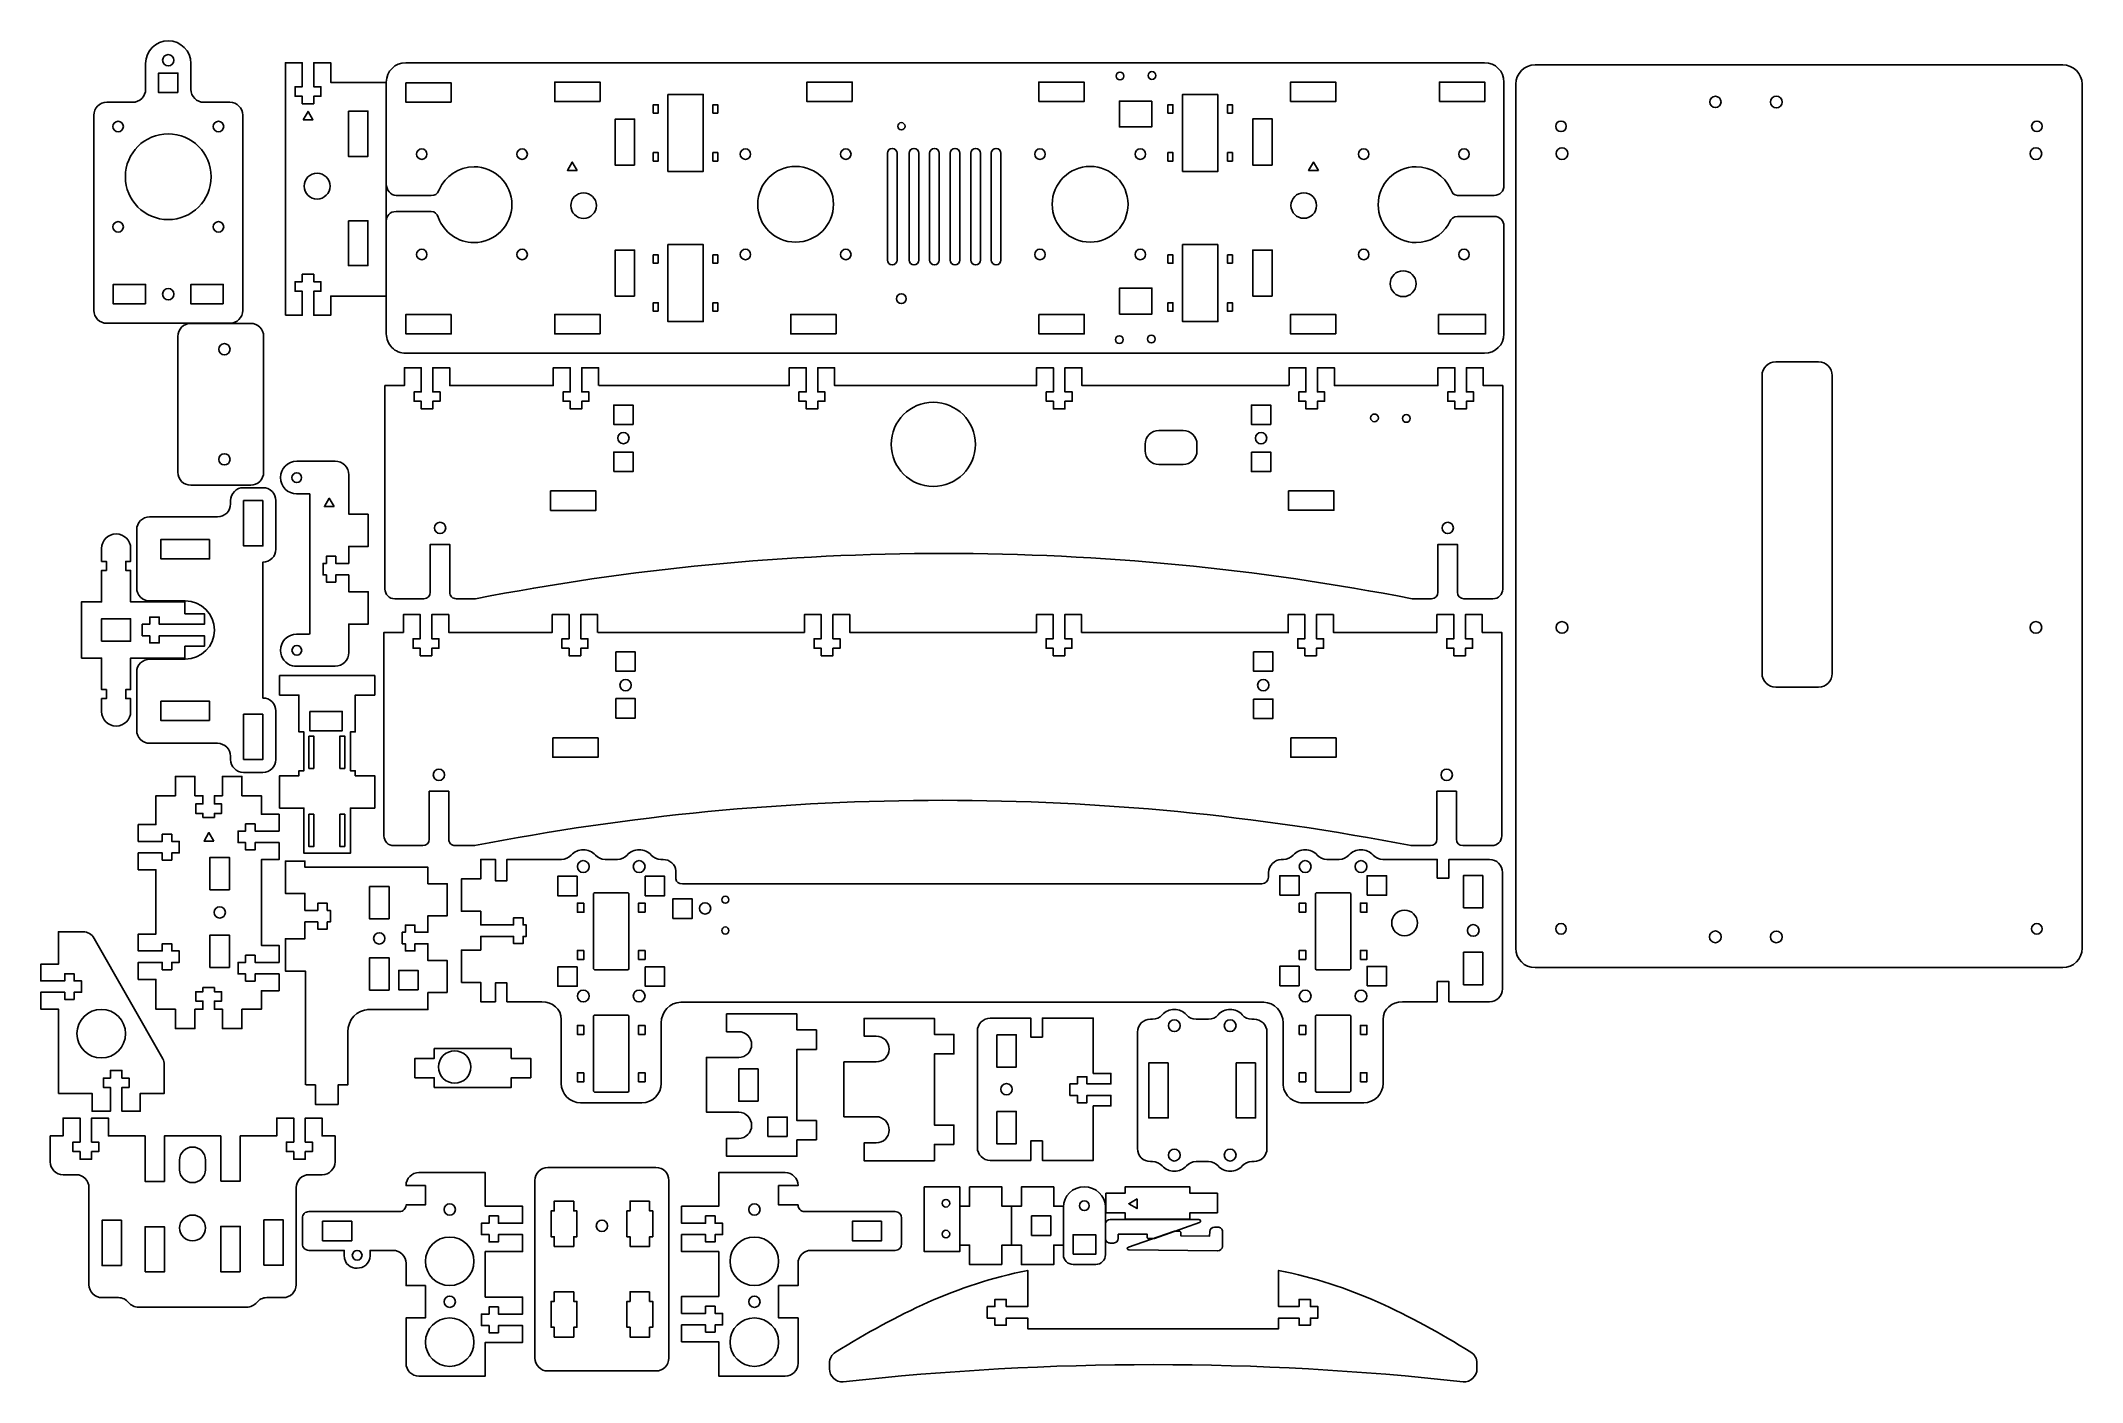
# Model space of a CAD drawing. Extents: x 110 to 740, y 2 to 416.
import ezdxf

# ---------------------------------------------------------------- set-up
doc = ezdxf.new("R2010")
doc.units = 0
doc.header["$MEASUREMENT"] = 0
doc.layers.add('LAYER_1', color=160, linetype='Continuous')

# ---------------------------------------------------------------- blocks, each defined once
blk = doc.blocks.new('AI9-BLK25')
at = {"layer": 'LAYER_1', "color": 7}
for points in [[(-106.58, 30.19), (-42.75, 30.19), (-42.75, 35.69), (-37.53, 35.69), (-37.53, 28.25), (-39.75, 28.25), (-39.75, 25.33), (-37.53, 25.33), (-37.53, 22.98), (-33.97, 22.98), (-33.97, 25.33), (-31.75, 25.33), (-31.75, 28.25), (-33.97, 28.25), (-33.97, 35.69), (-28.75, 35.69), (-28.75, 30.19), (28.9, 30.19), (28.9, 35.69), (34.12, 35.69), (34.12, 28.25), (31.89, 28.25), (31.89, 25.33), (34.12, 25.33), (34.12, 22.98), (37.67, 22.98), (37.67, 25.33), (39.9, 25.33), (39.9, 28.25), (37.67, 28.25), (37.67, 35.69), (42.89, 35.69), (42.89, 30.19), (106.85, 30.19)], [(106.65, 30.19), (106.65, 35.69), (111.87, 35.69), (111.87, 28.25), (109.65, 28.25), (109.65, 25.33), (111.87, 25.33), (111.87, 22.98), (115.43, 22.98), (115.43, 25.33), (117.65, 25.33), (117.65, 28.25), (115.43, 28.25), (115.43, 35.69), (120.65, 35.69), (120.65, 30.19), (152.65, 30.19), (152.65, 35.69), (157.87, 35.69), (157.87, 28.25), (155.65, 28.25), (155.65, 25.33), (157.87, 25.33), (157.87, 22.98), (161.43, 22.98), (161.43, 25.33), (163.65, 25.33), (163.65, 28.25), (161.43, 28.25), (161.43, 35.69), (166.65, 35.69), (166.65, 30.19), (172.65, 30.19), (172.65, -32.69)], [(-95, 18.19), (-95, 24.19), (-101, 24.19), (-101, 18.19), (-95, 18.19)], [(102, 18.19), (102, 24.19), (96, 24.19), (96, 18.19), (102, 18.19)], [(-101, 3.74), (-95, 3.74), (-95, 9.74), (-101, 9.74), (-101, 3.74)], [(96, 9.62), (96, 3.62), (102, 3.62), (102, 9.62), (96, 9.62)], [(-120.5, -2.38), (-120.5, -8.38), (-106.5, -8.38), (-106.5, -2.38), (-120.5, -2.38)], [(107.5, -2.38), (107.5, -8.38), (121.5, -8.38), (121.5, -2.38), (107.5, -2.38)]]:
    blk.add_lwpolyline(points, dxfattribs=at)
for points, knots in [([(172.65, -32.69), (172.65, -34.35), (171.31, -35.69), (169.65, -35.69), (169.65, -35.69), (160.65, -35.69), (160.65, -35.69), (159.54, -35.69), (158.65, -34.8), (158.65, -33.69), (158.65, -33.69), (158.65, -18.88), (158.65, -18.88), (158.65, -18.88), (152.65, -18.88), (152.65, -18.88), (152.65, -18.88), (152.65, -33.69), (152.65, -33.69), (152.65, -34.8), (151.75, -35.69), (150.65, -35.69), (150.65, -35.69), (144.65, -35.69), (144.65, -35.69), (49.12, -17.02), (-49.12, -17.02), (-144.65, -35.69), (-144.65, -35.69), (-150.65, -35.69), (-150.65, -35.69), (-151.18, -35.69), (-151.69, -35.48), (-152.06, -35.11), (-152.44, -34.73), (-152.65, -34.22), (-152.65, -33.69), (-152.65, -33.69), (-152.65, -18.88), (-152.65, -18.88), (-152.65, -18.88), (-158.65, -18.88), (-158.65, -18.88), (-158.65, -18.88), (-158.65, -33.69), (-158.65, -33.69), (-158.65, -34.8), (-159.54, -35.69), (-160.65, -35.69), (-160.65, -35.69), (-169.65, -35.69), (-169.65, -35.69), (-170.44, -35.69), (-171.21, -35.38), (-171.77, -34.81), (-172.33, -34.25), (-172.65, -33.49), (-172.65, -32.69), (-172.65, -32.69), (-172.65, 30.19), (-172.65, 30.19), (-172.65, 30.19), (-166.65, 30.19), (-166.65, 30.19), (-166.65, 30.19), (-166.65, 35.69), (-166.65, 35.69), (-166.65, 35.69), (-161.43, 35.69), (-161.43, 35.69), (-161.43, 35.69), (-161.43, 28.25), (-161.43, 28.25), (-161.43, 28.25), (-163.65, 28.25), (-163.65, 28.25), (-163.65, 28.25), (-163.65, 25.33), (-163.65, 25.33), (-163.65, 25.33), (-161.43, 25.33), (-161.43, 25.33), (-161.43, 25.33), (-161.43, 22.98), (-161.43, 22.98), (-161.43, 22.98), (-157.87, 22.98), (-157.87, 22.98), (-157.87, 22.98), (-157.87, 25.33), (-157.87, 25.33), (-157.87, 25.33), (-155.65, 25.33), (-155.65, 25.33), (-155.65, 25.33), (-155.65, 28.25), (-155.65, 28.25), (-155.65, 28.25), (-157.87, 28.25), (-157.87, 28.25), (-157.87, 28.25), (-157.87, 35.69), (-157.87, 35.69), (-157.87, 35.69), (-152.65, 35.69), (-152.65, 35.69), (-152.65, 35.69), (-152.65, 30.19), (-152.65, 30.19), (-152.65, 30.19), (-120.65, 30.19), (-120.65, 30.19), (-120.65, 30.19), (-120.65, 35.69), (-120.65, 35.69), (-120.65, 35.69), (-115.43, 35.69), (-115.43, 35.69), (-115.43, 35.69), (-115.43, 28.25), (-115.43, 28.25), (-115.43, 28.25), (-117.65, 28.25), (-117.65, 28.25), (-117.65, 28.25), (-117.65, 25.33), (-117.65, 25.33), (-117.65, 25.33), (-115.43, 25.33), (-115.43, 25.33), (-115.43, 25.33), (-115.43, 22.98), (-115.43, 22.98), (-115.43, 22.98), (-111.87, 22.98), (-111.87, 22.98), (-111.87, 22.98), (-111.87, 25.33), (-111.87, 25.33), (-111.87, 25.33), (-109.65, 25.33), (-109.65, 25.33), (-109.65, 25.33), (-109.65, 28.25), (-109.65, 28.25), (-109.65, 28.25), (-111.87, 28.25), (-111.87, 28.25), (-111.87, 28.25), (-111.87, 35.69), (-111.87, 35.69), (-111.87, 35.69), (-106.65, 35.69), (-106.65, 35.69), (-106.65, 35.69), (-106.65, 30.19), (-106.65, 30.19)], [0, 0, 0, 0, 1, 1, 1, 2, 2, 2, 3, 3, 3, 4, 4, 4, 5, 5, 5, 6, 6, 6, 7, 7, 7, 8, 8, 8, 9, 9, 9, 10, 10, 10, 11, 11, 11, 12, 12, 12, 13, 13, 13, 14, 14, 14, 15, 15, 15, 16, 16, 16, 17, 17, 17, 18, 18, 18, 19, 19, 19, 20, 20, 20, 21, 21, 21, 22, 22, 22, 23, 23, 23, 24, 24, 24, 25, 25, 25, 26, 26, 26, 27, 27, 27, 28, 28, 28, 29, 29, 29, 30, 30, 30, 31, 31, 31, 32, 32, 32, 33, 33, 33, 34, 34, 34, 35, 35, 35, 36, 36, 36, 37, 37, 37, 38, 38, 38, 39, 39, 39, 40, 40, 40, 41, 41, 41, 42, 42, 42, 43, 43, 43, 44, 44, 44, 45, 45, 45, 46, 46, 46, 47, 47, 47, 48, 48, 48, 49, 49, 49, 50, 50, 50, 51, 51, 51, 52, 52, 52, 52]), ([(-98, 15.66), (-98.97, 15.66), (-99.75, 14.87), (-99.75, 13.91), (-99.75, 12.94), (-98.97, 12.15), (-98, 12.15), (-97.03, 12.15), (-96.25, 12.94), (-96.25, 13.91), (-96.25, 14.87), (-97.03, 15.66), (-98, 15.66)], [0, 0, 0, 0, 1, 1, 1, 2, 2, 2, 3, 3, 3, 4, 4, 4, 4]), ([(99, 15.66), (98.03, 15.66), (97.25, 14.87), (97.25, 13.91), (97.25, 12.94), (98.03, 12.16), (99, 12.16), (99.97, 12.16), (100.75, 12.94), (100.75, 13.91), (100.75, 14.87), (99.97, 15.66), (99, 15.66)], [0, 0, 0, 0, 1, 1, 1, 2, 2, 2, 3, 3, 3, 4, 4, 4, 4]), ([(-155.65, -12.05), (-156.62, -12.05), (-157.4, -12.83), (-157.4, -13.8), (-157.4, -14.77), (-156.62, -15.55), (-155.65, -15.55), (-154.68, -15.55), (-153.9, -14.77), (-153.9, -13.8), (-153.9, -12.83), (-154.68, -12.05), (-155.65, -12.05)], [0, 0, 0, 0, 1, 1, 1, 2, 2, 2, 3, 3, 3, 4, 4, 4, 4]), ([(155.65, -12.05), (154.68, -12.05), (153.9, -12.83), (153.9, -13.8), (153.9, -14.77), (154.68, -15.55), (155.65, -15.55), (156.62, -15.55), (157.4, -14.77), (157.4, -13.8), (157.4, -12.83), (156.62, -12.05), (155.65, -12.05)], [0, 0, 0, 0, 1, 1, 1, 2, 2, 2, 3, 3, 3, 4, 4, 4, 4])]:
    blk.add_open_spline(points, degree=3, knots=knots, dxfattribs=at)
blk = doc.blocks.new('AI9-BLK24')
at = {"layer": 'LAYER_1', "color": 7}
blk.add_circle((-34.23, 0), 13, dxfattribs=at)
blk.add_open_spline([(47.23, 0.06), (47.23, 2.4), (45.33, 4.3), (42.99, 4.3), (42.99, 4.3), (35.46, 4.3), (35.46, 4.3), (33.12, 4.3), (31.23, 2.4), (31.23, 0.06), (31.23, 0.06), (31.23, -1.97), (31.23, -1.97), (31.23, -4.31), (33.12, -6.2), (35.46, -6.2), (35.46, -6.2), (42.99, -6.2), (42.99, -6.2), (45.33, -6.2), (47.23, -4.31), (47.23, -1.97), (47.23, -1.97), (47.23, 0.06), (47.23, 0.06)], degree=3, knots=[0, 0, 0, 0, 1, 1, 1, 2, 2, 2, 3, 3, 3, 4, 4, 4, 5, 5, 5, 6, 6, 6, 7, 7, 7, 8, 8, 8, 8], dxfattribs=at)
blk = doc.blocks.new('AI9-BLK23')
at = {"layer": 'LAYER_1', "color": 7}
for centre, radius in [((-4.928898, 0.081649), 1.199582), ((4.927865, -0.08096), 1.199927)]:
    blk.add_circle(centre, radius, dxfattribs=at)
blk = doc.blocks.new('AI9-BLK22')
at = {"layer": 'LAYER_1', "color": 7}
for points in [[(106.53, 30.19), (42.64, 30.19), (42.64, 35.69), (37.42, 35.69), (37.42, 28.25), (39.64, 28.25), (39.64, 25.33), (37.42, 25.33), (37.42, 22.98), (33.86, 22.98), (33.86, 25.33), (31.64, 25.33), (31.64, 28.25), (33.86, 28.25), (33.86, 35.69), (28.64, 35.69), (28.64, 30.19), (-33.75, 30.19), (-33.75, 35.69), (-38.97, 35.69), (-38.97, 28.25), (-36.75, 28.25), (-36.75, 25.33), (-38.97, 25.33), (-38.97, 22.98), (-42.53, 22.98), (-42.53, 25.33), (-44.75, 25.33), (-44.75, 28.25), (-42.53, 28.25), (-42.53, 35.69), (-47.75, 35.69), (-47.75, 30.19), (-106.57, 30.19)], [(172.64, -32.7), (172.64, 30.18), (166.64, 30.19), (166.64, 35.69), (161.42, 35.69), (161.42, 28.25), (163.64, 28.25), (163.64, 25.33), (161.42, 25.33), (161.42, 22.98), (157.87, 22.98), (157.87, 25.33), (155.64, 25.33), (155.64, 28.25), (157.87, 28.25), (157.87, 35.69), (152.64, 35.69), (152.64, 30.19), (120.64, 30.19), (120.64, 35.69), (115.42, 35.69), (115.42, 28.25), (117.64, 28.25), (117.64, 25.33), (115.42, 25.33), (115.42, 22.98), (111.87, 22.98), (111.87, 25.33), (109.64, 25.33), (109.64, 28.25), (111.87, 28.25), (111.87, 35.69), (106.64, 35.69), (106.64, 30.19)], [(-96, 18.19), (-102, 18.19), (-102, 24.19), (-96, 24.19), (-96, 18.19)], [(100.99, 18.19), (94.99, 18.19), (94.99, 24.19), (100.99, 24.19), (100.99, 18.19)], [(-102, 3.62), (-102, 9.62), (-96, 9.62), (-96, 3.62), (-102, 3.62)], [(94.99, 9.62), (100.99, 9.62), (100.99, 3.62), (94.99, 3.62), (94.99, 9.62)], [(-121.5, -2.38), (-107.5, -2.38), (-107.5, -8.38), (-121.5, -8.38), (-121.5, -2.38)], [(106.49, -2.36), (120.49, -2.36), (120.49, -8.36), (106.49, -8.36), (106.49, -2.36)]]:
    blk.add_lwpolyline(points, dxfattribs=at)
for points, knots in [([(-106.65, 30.19), (-106.65, 30.19), (-106.65, 35.69), (-106.65, 35.69), (-106.65, 35.69), (-111.87, 35.69), (-111.87, 35.69), (-111.87, 35.69), (-111.87, 28.25), (-111.87, 28.25), (-111.87, 28.25), (-109.65, 28.25), (-109.65, 28.25), (-109.65, 28.25), (-109.65, 25.33), (-109.65, 25.33), (-109.65, 25.33), (-111.87, 25.33), (-111.87, 25.33), (-111.87, 25.33), (-111.87, 22.98), (-111.87, 22.98), (-111.87, 22.98), (-115.42, 22.98), (-115.42, 22.98), (-115.42, 22.98), (-115.42, 25.33), (-115.42, 25.33), (-115.42, 25.33), (-117.65, 25.33), (-117.65, 25.33), (-117.65, 25.33), (-117.65, 28.25), (-117.65, 28.25), (-117.65, 28.25), (-115.42, 28.25), (-115.42, 28.25), (-115.42, 28.25), (-115.42, 35.69), (-115.42, 35.69), (-115.42, 35.69), (-120.64, 35.69), (-120.64, 35.69), (-120.64, 35.69), (-120.64, 30.19), (-120.64, 30.19), (-120.64, 30.19), (-152.64, 30.19), (-152.64, 30.19), (-152.64, 30.19), (-152.64, 35.69), (-152.64, 35.69), (-152.64, 35.69), (-157.87, 35.69), (-157.87, 35.69), (-157.87, 35.69), (-157.87, 28.25), (-157.87, 28.25), (-157.87, 28.25), (-155.64, 28.25), (-155.64, 28.25), (-155.64, 28.25), (-155.64, 25.33), (-155.64, 25.33), (-155.64, 25.33), (-157.87, 25.33), (-157.87, 25.33), (-157.87, 25.33), (-157.87, 22.98), (-157.87, 22.98), (-157.87, 22.98), (-161.42, 22.98), (-161.42, 22.98), (-161.42, 22.98), (-161.42, 25.33), (-161.42, 25.33), (-161.42, 25.33), (-163.64, 25.33), (-163.64, 25.33), (-163.64, 25.33), (-163.64, 28.25), (-163.64, 28.25), (-163.64, 28.25), (-161.42, 28.25), (-161.42, 28.25), (-161.42, 28.25), (-161.42, 35.69), (-161.42, 35.69), (-161.42, 35.69), (-166.64, 35.69), (-166.64, 35.69), (-166.64, 35.69), (-166.64, 30.19), (-166.64, 30.19), (-166.64, 30.19), (-172.64, 30.19), (-172.64, 30.19), (-172.64, 30.19), (-172.64, -32.69), (-172.64, -32.69), (-172.64, -33.49), (-172.33, -34.25), (-171.76, -34.81), (-171.2, -35.38), (-170.44, -35.69), (-169.64, -35.69), (-169.64, -35.69), (-160.64, -35.69), (-160.64, -35.69), (-159.54, -35.69), (-158.64, -34.8), (-158.64, -33.69), (-158.64, -33.69), (-158.64, -18.88), (-158.64, -18.88), (-158.64, -18.88), (-152.64, -18.88), (-152.64, -18.88), (-152.64, -18.88), (-152.64, -33.69), (-152.64, -33.69), (-152.64, -34.22), (-152.43, -34.73), (-152.06, -35.11), (-151.68, -35.48), (-151.17, -35.69), (-150.64, -35.69), (-150.64, -35.69), (-144.64, -35.69), (-144.64, -35.69), (-49.12, -17.02), (49.12, -17.02), (144.64, -35.69), (144.64, -35.69), (150.64, -35.69), (150.64, -35.69), (151.75, -35.69), (152.64, -34.8), (152.64, -33.69), (152.64, -33.69), (152.64, -18.88), (152.64, -18.88), (152.64, -18.88), (158.64, -18.88), (158.64, -18.88), (158.64, -18.88), (158.64, -33.69), (158.64, -33.69), (158.64, -34.8), (159.54, -35.69), (160.64, -35.69), (160.64, -35.69), (169.64, -35.69), (169.64, -35.69), (171.3, -35.69), (172.64, -34.35), (172.64, -32.69)], [0, 0, 0, 0, 1, 1, 1, 2, 2, 2, 3, 3, 3, 4, 4, 4, 5, 5, 5, 6, 6, 6, 7, 7, 7, 8, 8, 8, 9, 9, 9, 10, 10, 10, 11, 11, 11, 12, 12, 12, 13, 13, 13, 14, 14, 14, 15, 15, 15, 16, 16, 16, 17, 17, 17, 18, 18, 18, 19, 19, 19, 20, 20, 20, 21, 21, 21, 22, 22, 22, 23, 23, 23, 24, 24, 24, 25, 25, 25, 26, 26, 26, 27, 27, 27, 28, 28, 28, 29, 29, 29, 30, 30, 30, 31, 31, 31, 32, 32, 32, 33, 33, 33, 34, 34, 34, 35, 35, 35, 36, 36, 36, 37, 37, 37, 38, 38, 38, 39, 39, 39, 40, 40, 40, 41, 41, 41, 42, 42, 42, 43, 43, 43, 44, 44, 44, 45, 45, 45, 46, 46, 46, 47, 47, 47, 48, 48, 48, 49, 49, 49, 50, 50, 50, 51, 51, 51, 52, 52, 52, 52]), ([(-99, 15.71), (-98.03, 15.71), (-97.25, 14.92), (-97.25, 13.96), (-97.25, 12.99), (-98.03, 12.21), (-99, 12.21), (-99.96, 12.21), (-100.75, 12.99), (-100.75, 13.96), (-100.75, 14.92), (-99.96, 15.71), (-99, 15.71)], [0, 0, 0, 0, 1, 1, 1, 2, 2, 2, 3, 3, 3, 4, 4, 4, 4]), ([(97.99, 15.69), (98.96, 15.69), (99.74, 14.91), (99.74, 13.94), (99.74, 12.98), (98.96, 12.19), (97.99, 12.19), (97.03, 12.19), (96.24, 12.98), (96.24, 13.94), (96.24, 14.91), (97.03, 15.69), (97.99, 15.69)], [0, 0, 0, 0, 1, 1, 1, 2, 2, 2, 3, 3, 3, 4, 4, 4, 4]), ([(-155.64, -12.05), (-154.68, -12.05), (-153.89, -12.83), (-153.89, -13.8), (-153.89, -14.77), (-154.68, -15.55), (-155.64, -15.55), (-156.61, -15.55), (-157.39, -14.77), (-157.39, -13.8), (-157.39, -12.83), (-156.61, -12.05), (-155.64, -12.05)], [0, 0, 0, 0, 1, 1, 1, 2, 2, 2, 3, 3, 3, 4, 4, 4, 4]), ([(155.64, -12.05), (156.61, -12.05), (157.39, -12.83), (157.39, -13.8), (157.39, -14.77), (156.61, -15.55), (155.64, -15.55), (154.68, -15.55), (153.89, -14.77), (153.89, -13.8), (153.89, -12.83), (154.68, -12.05), (155.64, -12.05)], [0, 0, 0, 0, 1, 1, 1, 2, 2, 2, 3, 3, 3, 4, 4, 4, 4])]:
    blk.add_open_spline(points, degree=3, knots=knots, dxfattribs=at)
for name, p in [('AI9-BLK24', (30.96, 12.03)), ('AI9-BLK23', (137.95, 20.12))]:
    blk.add_blockref(name, p, dxfattribs=at)
blk = doc.blocks.new('AI9-BLK21')
at = {"layer": 'LAYER_1', "color": 7}
for points in [[(-1, -5), (-1, 5), (-7, 5), (-7, -5), (-1, -5)], [(8, -15.88), (8, -9.88), (2, -9.88), (2, -15.88), (8, -15.88)]]:
    blk.add_lwpolyline(points, dxfattribs=at)
blk.add_open_spline([(17, -16.94), (17, -16.94), (17, -10.96), (17, -10.96), (17, -10.96), (11, -10.96), (11, -10.96), (11, -10.96), (11, 11.03), (11, 11.03), (11, 11.03), (17, 11.03), (17, 11.03), (17, 11.03), (17, 17.02), (17, 17.02), (17, 17.02), (11, 17.02), (11, 17.02), (11, 17.02), (11, 22), (11, 22), (11, 22), (-10.75, 22), (-10.75, 22), (-10.75, 22), (-10.75, 16.5), (-10.75, 16.5), (-10.75, 16.5), (-7, 16.5), (-7, 16.5), (-4.79, 16.5), (-3, 14.71), (-3, 12.5), (-3, 10.29), (-4.79, 8.56), (-7, 8.56), (-7, 8.56), (-17, 8.56), (-17, 8.56), (-17, 8.56), (-17, -8.37), (-17, -8.37), (-17, -8.37), (-7, -8.37), (-7, -8.37), (-4.79, -8.37), (-3, -10.29), (-3, -12.5), (-3, -14.71), (-4.79, -16.47), (-7, -16.47), (-7, -16.47), (-10.75, -16.47), (-10.75, -16.47), (-10.75, -16.47), (-10.75, -22), (-10.75, -22), (-10.75, -22), (11, -22), (11, -22), (11, -22), (11, -16.94), (11, -16.94), (11, -16.94), (17, -16.94), (17, -16.94)], degree=3, knots=[0, 0, 0, 0, 1, 1, 1, 2, 2, 2, 3, 3, 3, 4, 4, 4, 5, 5, 5, 6, 6, 6, 7, 7, 7, 8, 8, 8, 9, 9, 9, 10, 10, 10, 11, 11, 11, 12, 12, 12, 13, 13, 13, 14, 14, 14, 15, 15, 15, 16, 16, 16, 17, 17, 17, 18, 18, 18, 19, 19, 19, 20, 20, 20, 21, 21, 21, 22, 22, 22, 22], dxfattribs=at)
blk = doc.blocks.new('AI9-BLK20')
at = {"layer": 'LAYER_1', "color": 7}
blk.add_open_spline([(17, -16.95), (17, -16.95), (17, -10.96), (17, -10.96), (17, -10.96), (11, -10.96), (11, -10.96), (11, -10.96), (11, 11.03), (11, 11.03), (11, 11.03), (17, 11.03), (17, 11.03), (17, 11.03), (17, 17.03), (17, 17.03), (17, 17.03), (11, 17.03), (11, 17.03), (11, 17.03), (11, 22), (11, 22), (11, 22), (-10.75, 22), (-10.75, 22), (-10.75, 22), (-10.75, 16.5), (-10.75, 16.5), (-10.75, 16.5), (-7, 16.5), (-7, 16.5), (-4.79, 16.5), (-3, 14.71), (-3, 12.5), (-3, 10.29), (-4.79, 8.56), (-7, 8.56), (-7, 8.56), (-17, 8.56), (-17, 8.56), (-17, 8.56), (-17, -8.38), (-17, -8.38), (-17, -8.38), (-7, -8.38), (-7, -8.38), (-4.79, -8.38), (-3, -10.29), (-3, -12.5), (-3, -14.71), (-4.79, -16.48), (-7, -16.48), (-7, -16.48), (-10.75, -16.48), (-10.75, -16.48), (-10.75, -16.48), (-10.75, -22), (-10.75, -22), (-10.75, -22), (11, -22), (11, -22), (11, -22), (11, -16.95), (11, -16.95), (11, -16.95), (17, -16.95), (17, -16.95)], degree=3, knots=[0, 0, 0, 0, 1, 1, 1, 2, 2, 2, 3, 3, 3, 4, 4, 4, 5, 5, 5, 6, 6, 6, 7, 7, 7, 8, 8, 8, 9, 9, 9, 10, 10, 10, 11, 11, 11, 12, 12, 12, 13, 13, 13, 14, 14, 14, 15, 15, 15, 16, 16, 16, 17, 17, 17, 18, 18, 18, 19, 19, 19, 20, 20, 20, 21, 21, 21, 22, 22, 22, 22], dxfattribs=at)
blk = doc.blocks.new('AI9-BLK19')
at = {"layer": 'LAYER_1', "color": 7}
blk.add_lwpolyline([(27.78, 16.41), (27.78, 10.41), (18.78, 10.41), (18.78, 16.41), (27.78, 16.41)], dxfattribs=at)
for points, knots in [([(34, 17.41), (34, 18.52), (33.11, 19.41), (32, 19.41), (32, 19.41), (4, 19.41), (4, 19.41), (3.47, 19.41), (2.96, 19.62), (2.58, 20), (2.21, 20.37), (2, 20.88), (2, 21.41), (2, 21.41), (2, 21.45), (2, 21.45), (2, 21.45), (-4, 21.45), (-4, 21.45), (-4, 21.45), (-4, 27.45), (-4, 27.45), (-4, 27.45), (2, 27.45), (2, 27.45), (2, 29.66), (0.21, 31.45), (-2, 31.45), (-2, 31.45), (-22.5, 31.45), (-22.5, 31.45), (-22.5, 31.45), (-22.5, 21.04), (-22.5, 21.04), (-22.5, 21.04), (-34, 21.04), (-34, 21.04), (-34, 21.04), (-34, 15.82), (-34, 15.82), (-34, 15.82), (-26.56, 15.82), (-26.56, 15.82), (-26.56, 15.82), (-26.56, 18.04), (-26.56, 18.04), (-26.56, 18.04), (-23.64, 18.04), (-23.64, 18.04), (-23.64, 18.04), (-23.64, 15.82), (-23.64, 15.82), (-23.64, 15.82), (-21.29, 15.82), (-21.29, 15.82), (-21.29, 15.82), (-21.29, 12.27), (-21.29, 12.27), (-21.29, 12.27), (-23.64, 12.27), (-23.64, 12.27), (-23.64, 12.27), (-23.64, 10.04), (-23.64, 10.04), (-23.64, 10.04), (-26.56, 10.04), (-26.56, 10.04), (-26.56, 10.04), (-26.56, 12.27), (-26.56, 12.27), (-26.56, 12.27), (-34, 12.27), (-34, 12.27), (-34, 12.27), (-34, 7.04), (-34, 7.04), (-34, 7.04), (-22.5, 7.04), (-22.5, 7.04), (-22.5, 7.04), (-22.5, -6.83), (-22.5, -6.83), (-22.5, -6.83), (-34, -6.83), (-34, -6.83), (-34, -6.83), (-34, -12.05), (-34, -12.05), (-34, -12.05), (-26.56, -12.05), (-26.56, -12.05), (-26.56, -12.05), (-26.56, -9.83), (-26.56, -9.83), (-26.56, -9.83), (-23.64, -9.83), (-23.64, -9.83), (-23.64, -9.83), (-23.64, -12.05), (-23.64, -12.05), (-23.64, -12.05), (-21.29, -12.05), (-21.29, -12.05), (-21.29, -12.05), (-21.29, -15.6), (-21.29, -15.6), (-21.29, -15.6), (-23.64, -15.6), (-23.64, -15.6), (-23.64, -15.6), (-23.64, -17.82), (-23.64, -17.82), (-23.64, -17.82), (-26.56, -17.82), (-26.56, -17.82), (-26.56, -17.82), (-26.56, -15.6), (-26.56, -15.6), (-26.56, -15.6), (-34, -15.6), (-34, -15.6), (-34, -15.6), (-34, -20.82), (-34, -20.82), (-34, -20.82), (-22.5, -20.82), (-22.5, -20.82), (-22.5, -20.82), (-22.5, -31.45), (-22.5, -31.45), (-22.5, -31.45), (-2, -31.45), (-2, -31.45), (0.21, -31.45), (2, -29.66), (2, -27.45), (2, -27.45), (2, -13.45), (2, -13.45), (2, -13.45), (-4, -13.45), (-4, -13.45), (-4, -13.45), (-4, -3.45), (-4, -3.45), (-4, -3.45), (2, -3.45), (2, -3.45), (2, -3.45), (2, 3.41), (2, 3.41), (2, 5.62), (3.79, 7.41), (6, 7.41), (6, 7.41), (32, 7.41), (32, 7.41), (33.11, 7.41), (34, 8.31), (34, 9.41), (34, 9.41), (34, 17.41), (34, 17.41)], [0, 0, 0, 0, 1, 1, 1, 2, 2, 2, 3, 3, 3, 4, 4, 4, 5, 5, 5, 6, 6, 6, 7, 7, 7, 8, 8, 8, 9, 9, 9, 10, 10, 10, 11, 11, 11, 12, 12, 12, 13, 13, 13, 14, 14, 14, 15, 15, 15, 16, 16, 16, 17, 17, 17, 18, 18, 18, 19, 19, 19, 20, 20, 20, 21, 21, 21, 22, 22, 22, 23, 23, 23, 24, 24, 24, 25, 25, 25, 26, 26, 26, 27, 27, 27, 28, 28, 28, 29, 29, 29, 30, 30, 30, 31, 31, 31, 32, 32, 32, 33, 33, 33, 34, 34, 34, 35, 35, 35, 36, 36, 36, 37, 37, 37, 38, 38, 38, 39, 39, 39, 40, 40, 40, 41, 41, 41, 42, 42, 42, 43, 43, 43, 44, 44, 44, 45, 45, 45, 46, 46, 46, 47, 47, 47, 48, 48, 48, 49, 49, 49, 50, 50, 50, 51, 51, 51, 52, 52, 52, 53, 53, 53, 54, 54, 54, 54]), ([(-11.5, 18.29), (-12.47, 18.29), (-13.25, 19.08), (-13.25, 20.04), (-13.25, 21.01), (-12.47, 21.79), (-11.5, 21.79), (-10.53, 21.79), (-9.75, 21.01), (-9.75, 20.04), (-9.75, 19.08), (-10.53, 18.29), (-11.5, 18.29)], [0, 0, 0, 0, 1, 1, 1, 2, 2, 2, 3, 3, 3, 4, 4, 4, 4]), ([(-11.5, -3.45), (-15.64, -3.45), (-19, -0.09), (-19, 4.05), (-19, 8.18), (-15.64, 11.54), (-11.5, 11.54), (-7.36, 11.54), (-4, 8.18), (-4, 4.05), (-4, -0.09), (-7.36, -3.45), (-11.5, -3.45)], [0, 0, 0, 0, 1, 1, 1, 2, 2, 2, 3, 3, 3, 4, 4, 4, 4]), ([(-11.5, -10.2), (-12.47, -10.2), (-13.25, -9.42), (-13.25, -8.45), (-13.25, -7.49), (-12.47, -6.7), (-11.5, -6.7), (-10.53, -6.7), (-9.75, -7.49), (-9.75, -8.45), (-9.75, -9.42), (-10.53, -10.2), (-11.5, -10.2)], [0, 0, 0, 0, 1, 1, 1, 2, 2, 2, 3, 3, 3, 4, 4, 4, 4]), ([(-11.5, -28.44), (-15.64, -28.44), (-19, -25.09), (-19, -20.95), (-19, -16.81), (-15.64, -13.46), (-11.5, -13.46), (-7.36, -13.46), (-4, -16.81), (-4, -20.95), (-4, -25.09), (-7.36, -28.44), (-11.5, -28.44)], [0, 0, 0, 0, 1, 1, 1, 2, 2, 2, 3, 3, 3, 4, 4, 4, 4])]:
    blk.add_open_spline(points, degree=3, knots=knots, dxfattribs=at)
blk = doc.blocks.new('AI9-BLK18')
at = {"layer": 'LAYER_1', "color": 7}
blk.add_lwpolyline([(-27.78, 16.41), (-27.78, 10.41), (-18.78, 10.41), (-18.78, 16.41), (-27.78, 16.41)], dxfattribs=at)
blk.add_circle((-17.09, 5.91), 1.5, dxfattribs=at)
for points, knots in [([(-34, 17.41), (-34, 17.94), (-33.79, 18.45), (-33.42, 18.83), (-33.04, 19.2), (-32.53, 19.41), (-32, 19.41), (-32, 19.41), (-4, 19.41), (-4, 19.41), (-3.47, 19.41), (-2.96, 19.62), (-2.58, 20), (-2.21, 20.37), (-2, 20.88), (-2, 21.41), (-2, 21.41), (-2, 21.45), (-2, 21.45), (-2, 21.45), (4, 21.45), (4, 21.45), (4, 21.45), (4, 27.45), (4, 27.45), (4, 27.45), (-2, 27.45), (-2, 27.45), (-2, 29.66), (-0.21, 31.45), (2, 31.45), (2, 31.45), (22.5, 31.45), (22.5, 31.45), (22.5, 31.45), (22.5, 21.04), (22.5, 21.04), (22.5, 21.04), (34, 21.04), (34, 21.04), (34, 21.04), (34, 15.82), (34, 15.82), (34, 15.82), (26.56, 15.82), (26.56, 15.82), (26.56, 15.82), (26.56, 18.04), (26.56, 18.04), (26.56, 18.04), (23.64, 18.04), (23.64, 18.04), (23.64, 18.04), (23.64, 15.82), (23.64, 15.82), (23.64, 15.82), (21.29, 15.82), (21.29, 15.82), (21.29, 15.82), (21.29, 12.27), (21.29, 12.27), (21.29, 12.27), (23.64, 12.27), (23.64, 12.27), (23.64, 12.27), (23.64, 10.04), (23.64, 10.04), (23.64, 10.04), (26.56, 10.04), (26.56, 10.04), (26.56, 10.04), (26.56, 12.27), (26.56, 12.27), (26.56, 12.27), (34, 12.27), (34, 12.27), (34, 12.27), (34, 7.04), (34, 7.04), (34, 7.04), (22.5, 7.04), (22.5, 7.04), (22.5, 7.04), (22.5, -7.04), (22.5, -7.04), (22.5, -7.04), (34, -7.04), (34, -7.04), (34, -7.04), (34, -12.26), (34, -12.26), (34, -12.26), (26.56, -12.26), (26.56, -12.26), (26.56, -12.26), (26.56, -10.04), (26.56, -10.04), (26.56, -10.04), (23.64, -10.04), (23.64, -10.04), (23.64, -10.04), (23.64, -12.26), (23.64, -12.26), (23.64, -12.26), (21.29, -12.26), (21.29, -12.26), (21.29, -12.26), (21.29, -15.82), (21.29, -15.82), (21.29, -15.82), (23.64, -15.82), (23.64, -15.82), (23.64, -15.82), (23.64, -18.04), (23.64, -18.04), (23.64, -18.04), (26.56, -18.04), (26.56, -18.04), (26.56, -18.04), (26.56, -15.82), (26.56, -15.82), (26.56, -15.82), (34, -15.82), (34, -15.82), (34, -15.82), (34, -21.04), (34, -21.04), (34, -21.04), (22.5, -21.04), (22.5, -21.04), (22.5, -21.04), (22.5, -31.45), (22.5, -31.45), (22.5, -31.45), (2, -31.45), (2, -31.45), (-0.21, -31.45), (-2, -29.66), (-2, -27.45), (-2, -27.45), (-2, -13.45), (-2, -13.45), (-2, -13.45), (4, -13.45), (4, -13.45), (4, -13.45), (4, -3.45), (4, -3.45), (4, -3.45), (-2, -3.45), (-2, -3.45), (-2, -3.45), (-2, 3.42), (-2, 3.42), (-2, 4.48), (-2.42, 5.49), (-3.17, 6.24), (-3.92, 6.99), (-4.94, 7.41), (-6, 7.41), (-6, 7.41), (-11.29, 7.41), (-11.29, 7.41)], [0, 0, 0, 0, 1, 1, 1, 2, 2, 2, 3, 3, 3, 4, 4, 4, 5, 5, 5, 6, 6, 6, 7, 7, 7, 8, 8, 8, 9, 9, 9, 10, 10, 10, 11, 11, 11, 12, 12, 12, 13, 13, 13, 14, 14, 14, 15, 15, 15, 16, 16, 16, 17, 17, 17, 18, 18, 18, 19, 19, 19, 20, 20, 20, 21, 21, 21, 22, 22, 22, 23, 23, 23, 24, 24, 24, 25, 25, 25, 26, 26, 26, 27, 27, 27, 28, 28, 28, 29, 29, 29, 30, 30, 30, 31, 31, 31, 32, 32, 32, 33, 33, 33, 34, 34, 34, 35, 35, 35, 36, 36, 36, 37, 37, 37, 38, 38, 38, 39, 39, 39, 40, 40, 40, 41, 41, 41, 42, 42, 42, 43, 43, 43, 44, 44, 44, 45, 45, 45, 46, 46, 46, 47, 47, 47, 48, 48, 48, 49, 49, 49, 50, 50, 50, 51, 51, 51, 52, 52, 52, 53, 53, 53, 54, 54, 54, 54]), ([(11.5, 18.29), (12.47, 18.29), (13.25, 19.08), (13.25, 20.04), (13.25, 21.01), (12.47, 21.79), (11.5, 21.79), (10.53, 21.79), (9.75, 21.01), (9.75, 20.04), (9.75, 19.08), (10.53, 18.29), (11.5, 18.29)], [0, 0, 0, 0, 1, 1, 1, 2, 2, 2, 3, 3, 3, 4, 4, 4, 4]), ([(-11.01, 7.41), (-11.01, 7.41), (-12.09, 7.41), (-12.09, 7.41), (-12.09, 7.41), (-13.09, 7.41), (-13.09, 7.41), (-13.09, 7.41), (-13.09, 5.9), (-13.09, 5.9), (-13.09, 5.9), (-13.09, 5.75), (-13.09, 5.75), (-13.17, 3.2), (-15.2, 1.91), (-17.08, 1.91), (-19.02, 1.91), (-21.09, 3.03), (-21.09, 5.91), (-21.09, 5.91), (-21.09, 6.4), (-21.09, 6.4), (-21.09, 6.4), (-21.09, 7.41), (-21.09, 7.41), (-21.09, 7.41), (-22.78, 7.41), (-22.78, 7.41), (-22.78, 7.41), (-32, 7.41), (-32, 7.41), (-32.53, 7.41), (-33.04, 7.63), (-33.42, 8), (-33.79, 8.38), (-34, 8.88), (-34, 9.41), (-34, 9.41), (-34, 17.41), (-34, 17.41)], [0, 0, 0, 0, 1, 1, 1, 2, 2, 2, 3, 3, 3, 4, 4, 4, 5, 5, 5, 6, 6, 6, 7, 7, 7, 8, 8, 8, 9, 9, 9, 10, 10, 10, 11, 11, 11, 12, 12, 12, 13, 13, 13, 13]), ([(11.5, -3.45), (15.64, -3.45), (19, -0.09), (19, 4.05), (19, 8.18), (15.64, 11.54), (11.5, 11.54), (7.36, 11.54), (4, 8.18), (4, 4.05), (4, -0.09), (7.36, -3.45), (11.5, -3.45)], [0, 0, 0, 0, 1, 1, 1, 2, 2, 2, 3, 3, 3, 4, 4, 4, 4]), ([(11.5, -10.2), (12.47, -10.2), (13.25, -9.42), (13.25, -8.45), (13.25, -7.49), (12.47, -6.7), (11.5, -6.7), (10.53, -6.7), (9.75, -7.49), (9.75, -8.45), (9.75, -9.42), (10.53, -10.2), (11.5, -10.2)], [0, 0, 0, 0, 1, 1, 1, 2, 2, 2, 3, 3, 3, 4, 4, 4, 4]), ([(11.5, -28.44), (15.64, -28.44), (19, -25.09), (19, -20.95), (19, -16.81), (15.64, -13.46), (11.5, -13.46), (7.36, -13.46), (4, -16.81), (4, -20.95), (4, -25.09), (7.36, -28.44), (11.5, -28.44)], [0, 0, 0, 0, 1, 1, 1, 2, 2, 2, 3, 3, 3, 4, 4, 4, 4])]:
    blk.add_open_spline(points, degree=3, knots=knots, dxfattribs=at)
blk = doc.blocks.new('AI9-BLK17')
at = {"layer": 'LAYER_1', "color": 7}
for points in [[(-14.700567, 27.429333), (14.699878, 27.429333), (14.699878, 21.429355), (8.6999, 21.429355), (8.6999, 10.019888), (7.199905, 10.019888), (7.200594, -1.97938), (8.700589, -1.97938), (8.700589, -3.480063), (14.700567, -3.480063), (14.700567, -13.480486), (7.200594, -13.492889), (7.200594, -27.429333), (-7.173722, -27.429333), (-7.167521, -13.492889), (-14.700567, -13.480486), (-14.700567, -3.480063), (-8.6999, -3.480063), (-8.6999, -1.97938), (-7.199905, -1.97938), (-7.200594, 10.019888), (-8.6999, 10.019888), (-8.6999, 21.429355), (-14.700567, 21.429355), (-14.700567, 27.429333)], [(-5.353334, 16.38987), (-5.353334, 10.389891), (4.647089, 10.389891), (4.647089, 16.38987), (-5.353334, 16.38987)]]:
    blk.add_lwpolyline(points, dxfattribs=at)
blk = doc.blocks.new('AI9-BLK16')
at = {"layer": 'LAYER_1', "color": 7}
for points in [[(-5.628942, 8.756916), (-4.129636, 8.756916), (-4.129636, -1.243507), (-5.628942, -1.243507)], [(5.41948, -1.24144), (3.919485, -1.24144), (3.919485, 8.758983), (5.41948, 8.758983)], [(-5.619984, -15.40974), (-4.120679, -15.40974), (-4.120679, -25.410852), (-5.619984, -25.410852)], [(5.427748, -25.408785), (3.928442, -25.408785), (3.928442, -15.407673), (5.427748, -15.407673)]]:
    blk.add_lwpolyline(points, close=True, dxfattribs=at)
blk.add_blockref('AI9-BLK17', (0, 0), dxfattribs=at)
blk = doc.blocks.new('AI9-BLK15')
at = {"layer": 'LAYER_1', "color": 7}
blk.add_lwpolyline([(-4.876533, 0.55156), (5.123201, 0.55156), (5.123201, 8.551416), (-4.876533, 8.551416)], close=True, dxfattribs=at)
for centre in [(-4.928554, -7.35459), (4.928554, -7.191981)]:
    blk.add_circle(centre, 1.199927, dxfattribs=at)
blk = doc.blocks.new('AI9-BLK14')
at = {"layer": 'LAYER_1', "color": 7}
for points in [[(2.999472, 13.118062), (-2.999472, 13.118062), (-2.999472, 27.382652), (2.999472, 27.382652), (2.999472, 13.118062)], [(2.999472, -27.382652), (-2.999472, -27.382652), (-2.999472, -13.118062), (2.999472, -13.118062), (2.999472, -27.382652)]]:
    blk.add_lwpolyline(points, dxfattribs=at)
blk = doc.blocks.new('AI9-BLK13')
at = {"layer": 'LAYER_1', "color": 7}
for points in [[(-14.64, 16.87), (-8.65, 16.87), (-8.65, 6.88), (-14.64, 6.88), (-14.64, 16.87)], [(-14.64, -6.86), (-14.64, -16.85), (-8.65, -16.85), (-8.65, -6.86), (-14.64, -6.86)]]:
    blk.add_lwpolyline(points, dxfattribs=at)
for points, knots in [([(-20.64, 18), (-20.64, 18), (-20.64, -17.99), (-20.64, -17.99), (-20.64, -20.2), (-18.85, -21.99), (-16.64, -21.99), (-16.64, -21.99), (-4.15, -21.99), (-4.15, -21.99), (-4.15, -21.99), (-4.15, -15.94), (-4.15, -15.94), (-4.15, -15.94), (-0.55, -15.94), (-0.55, -15.94), (-0.55, -15.94), (-0.55, -21.99), (-0.55, -21.99), (-0.55, -21.99), (15.14, -21.99), (15.14, -21.99), (15.14, -21.99), (15.14, -5.14), (15.14, -5.14), (15.14, -5.14), (20.64, -5.14), (20.64, -5.14), (20.64, -5.14), (20.64, -1.91), (20.64, -1.91), (20.64, -1.91), (13.21, -1.91), (13.21, -1.91), (13.21, -1.91), (13.21, -4.14), (13.21, -4.14), (13.21, -4.14), (10.29, -4.14), (10.29, -4.14), (10.29, -4.14), (10.29, -1.91), (10.29, -1.91), (10.29, -1.91), (7.94, -1.91), (7.94, -1.91), (7.94, -1.91), (7.94, 1.64), (7.94, 1.64), (7.94, 1.64), (10.29, 1.64), (10.29, 1.64), (10.29, 1.64), (10.29, 3.86), (10.29, 3.86), (10.29, 3.86), (13.21, 3.86), (13.21, 3.86), (13.21, 3.86), (13.21, 1.64), (13.21, 1.64), (13.21, 1.64), (20.64, 1.64), (20.64, 1.64), (20.64, 1.64), (20.64, 4.91), (20.64, 4.91), (20.64, 4.91), (15.14, 4.91), (15.14, 4.91), (15.14, 4.91), (15.14, 21.99), (15.14, 21.99), (15.14, 21.99), (-0.55, 21.99), (-0.55, 21.99), (-0.55, 21.99), (-0.55, 16.14), (-0.55, 16.14), (-0.55, 16.14), (-4.15, 16.14), (-4.15, 16.14), (-4.15, 16.14), (-4.15, 21.99), (-4.15, 21.99), (-4.15, 21.99), (-16.64, 21.99), (-16.64, 21.99), (-18.85, 21.99), (-20.64, 20.2), (-20.64, 18)], [0, 0, 0, 0, 1, 1, 1, 2, 2, 2, 3, 3, 3, 4, 4, 4, 5, 5, 5, 6, 6, 6, 7, 7, 7, 8, 8, 8, 9, 9, 9, 10, 10, 10, 11, 11, 11, 12, 12, 12, 13, 13, 13, 14, 14, 14, 15, 15, 15, 16, 16, 16, 17, 17, 17, 18, 18, 18, 19, 19, 19, 20, 20, 20, 21, 21, 21, 22, 22, 22, 23, 23, 23, 24, 24, 24, 25, 25, 25, 26, 26, 26, 27, 27, 27, 28, 28, 28, 29, 29, 29, 30, 30, 30, 30]), ([(-11.65, -1.75), (-10.68, -1.75), (-9.9, -0.96), (-9.9, 0), (-9.9, 0.97), (-10.68, 1.75), (-11.65, 1.75), (-12.61, 1.75), (-13.39, 0.97), (-13.39, 0), (-13.39, -0.96), (-12.61, -1.75), (-11.65, -1.75)], [0, 0, 0, 0, 1, 1, 1, 2, 2, 2, 3, 3, 3, 4, 4, 4, 4])]:
    blk.add_open_spline(points, degree=3, knots=knots, dxfattribs=at)
blk = doc.blocks.new('AI9-BLK12')
at = {"layer": 'LAYER_1', "color": 7}
blk.add_lwpolyline([(-17.896238, -2.999989), (-11.896948, -2.999989), (-11.896948, -5.999289), (11.896259, -5.999289), (11.896259, -2.999989), (17.896238, -2.999989), (17.896238, 2.999989), (11.896259, 2.999989), (11.896259, 5.999289), (-11.896948, 5.999289), (-11.896948, 2.999989), (-17.896238, 2.999989), (-17.896238, -2.999989)], dxfattribs=at)
blk = doc.blocks.new('AI9-BLK11')
at = {"layer": 'LAYER_1', "color": 7}
blk.add_circle((-5.602414, 0.334863), 4.999178, dxfattribs=at)
blk.add_blockref('AI9-BLK12', (0, 0), dxfattribs=at)
blk = doc.blocks.new('AI9-BLK10')
at = {"layer": 'LAYER_1', "color": 7}
for points in [[(-10.5, 8.5), (-10.5, -8.5), (-16.5, -8.5), (-16.5, 8.5), (-10.5, 8.5)], [(16.5, 8.5), (16.5, -8.5), (10.5, -8.5), (10.5, 8.5), (16.5, 8.5)]]:
    blk.add_lwpolyline(points, dxfattribs=at)
for points, knots in [([(-20, -18), (-20, -19.06), (-19.58, -20.08), (-18.83, -20.83), (-18.08, -21.58), (-17.06, -22), (-16, -22), (-16, -22), (-15.33, -22), (-15.33, -22), (-14.19, -22), (-13.11, -22.49), (-12.35, -23.33), (-11.4, -24.39), (-10.05, -25), (-8.62, -25), (-7.2, -25), (-5.85, -24.39), (-4.9, -23.33), (-4.14, -22.49), (-3.06, -22), (-1.92, -22), (-1.92, -22), (1.92, -22), (1.92, -22), (3.06, -22), (4.14, -22.49), (4.9, -23.33), (5.85, -24.39), (7.2, -25), (8.62, -25), (10.05, -25), (11.4, -24.39), (12.35, -23.33), (13.11, -22.49), (14.19, -22), (15.33, -22), (15.33, -22), (16, -22), (16, -22), (17.06, -22), (18.08, -21.58), (18.83, -20.83), (19.58, -20.08), (20, -19.06), (20, -18), (20, -18), (20, 18), (20, 18), (20, 19.06), (19.58, 20.08), (18.83, 20.83), (18.08, 21.58), (17.06, 22), (16, 22), (16, 22), (15.33, 22), (15.33, 22), (14.19, 22), (13.11, 22.49), (12.35, 23.33), (11.4, 24.39), (10.05, 25), (8.62, 25), (7.2, 25), (5.85, 24.39), (4.9, 23.33), (4.14, 22.49), (3.06, 22), (1.92, 22), (1.92, 22), (-1.92, 22), (-1.92, 22), (-3.06, 22), (-4.14, 22.49), (-4.9, 23.33), (-5.85, 24.39), (-7.2, 25), (-8.62, 25), (-10.05, 25), (-11.4, 24.39), (-12.35, 23.33), (-13.11, 22.49), (-14.19, 22), (-15.33, 22), (-15.33, 22), (-16, 22), (-16, 22), (-18.21, 22), (-20, 20.21), (-20, 18), (-20, 18), (-20, -18), (-20, -18)], [0, 0, 0, 0, 1, 1, 1, 2, 2, 2, 3, 3, 3, 4, 4, 4, 5, 5, 5, 6, 6, 6, 7, 7, 7, 8, 8, 8, 9, 9, 9, 10, 10, 10, 11, 11, 11, 12, 12, 12, 13, 13, 13, 14, 14, 14, 15, 15, 15, 16, 16, 16, 17, 17, 17, 18, 18, 18, 19, 19, 19, 20, 20, 20, 21, 21, 21, 22, 22, 22, 23, 23, 23, 24, 24, 24, 25, 25, 25, 26, 26, 26, 27, 27, 27, 28, 28, 28, 29, 29, 29, 30, 30, 30, 31, 31, 31, 31]), ([(-8.62, 21.83), (-7.61, 21.83), (-6.8, 21.01), (-6.8, 20), (-6.8, 18.99), (-7.61, 18.17), (-8.62, 18.17), (-9.63, 18.17), (-10.45, 18.99), (-10.45, 20), (-10.45, 21.01), (-9.63, 21.83), (-8.62, 21.83)], [0, 0, 0, 0, 1, 1, 1, 2, 2, 2, 3, 3, 3, 4, 4, 4, 4]), ([(8.62, 21.83), (9.63, 21.83), (10.45, 21.01), (10.45, 20), (10.45, 18.99), (9.63, 18.17), (8.62, 18.17), (7.61, 18.17), (6.8, 18.99), (6.8, 20), (6.8, 21.01), (7.61, 21.83), (8.62, 21.83)], [0, 0, 0, 0, 1, 1, 1, 2, 2, 2, 3, 3, 3, 4, 4, 4, 4]), ([(-8.62, -18.17), (-7.61, -18.17), (-6.8, -18.99), (-6.8, -20), (-6.8, -21.01), (-7.61, -21.83), (-8.62, -21.83), (-9.63, -21.83), (-10.45, -21.01), (-10.45, -20), (-10.45, -18.99), (-9.63, -18.17), (-8.62, -18.17)], [0, 0, 0, 0, 1, 1, 1, 2, 2, 2, 3, 3, 3, 4, 4, 4, 4]), ([(8.62, -18.17), (9.63, -18.17), (10.45, -18.99), (10.45, -20), (10.45, -21.01), (9.63, -21.83), (8.62, -21.83), (7.61, -21.83), (6.8, -21.01), (6.8, -20), (6.8, -18.99), (7.61, -18.17), (8.62, -18.17)], [0, 0, 0, 0, 1, 1, 1, 2, 2, 2, 3, 3, 3, 4, 4, 4, 4])]:
    blk.add_open_spline(points, degree=3, knots=knots, dxfattribs=at)
blk = doc.blocks.new('AI9-BLK9')
at = {"layer": 'LAYER_1', "color": 7}
for points in [[(6.96116, 15.429721), (0.960493, 15.429721), (0.960493, 27.535098)], [(0.960493, -27.535098), (0.960493, -18.565447), (6.96116, -18.565447), (6.96116, -8.567436), (0.960493, -8.567436), (0.960493, -3.345704), (-3.039952, -3.345704), (-3.039952, -5.567447), (-5.961738, -5.567447), (-5.961738, -3.345704), (-6.96116, -3.345704), (-6.96116, 0.209979), (-5.961738, 0.209979), (-5.961738, 2.431376), (-3.039952, 2.431376), (-3.039952, 0.209979), (0.960493, 0.209979), (0.960493, 5.430332), (6.96116, 5.430332), (6.96116, 15.429721)]]:
    blk.add_lwpolyline(points, dxfattribs=at)
blk = doc.blocks.new('AI9-BLK8')
at = {"layer": 'LAYER_1', "color": 7}
for p, q in [((-4.53, 21.61), (-8.6, 21.61)), ((-4.53, -21.77), (-4.53, 21.61)), ((-4.56, -21.78), (-8.63, -21.78))]:
    blk.add_line(p, q, dxfattribs=at)
blk.add_lwpolyline([(3.02, 17.65), (0.02, 17.65), (1.52, 20.25), (3.02, 17.65)], dxfattribs=at)
for centre in [(-8.51, 26.6), (-8.49, -26.77)]:
    blk.add_circle(centre, 1.5, dxfattribs=at)
for points in [[(7.55, 27.44), (7.55, 29.77), (5.65, 31.67), (3.31, 31.67), (3.31, 31.67), (-8.22, 31.67), (-8.22, 31.67), (-8.22, 31.67), (-8.54, 31.67), (-8.54, 31.67), (-11.31, 31.67), (-13.55, 29.42), (-13.55, 26.64), (-13.55, 23.87), (-11.31, 21.61), (-8.54, 21.61)], [(-8.53, -21.77), (-11.29, -21.77), (-13.53, -24.01), (-13.53, -26.77), (-13.53, -29.09), (-11.95, -31.03), (-9.81, -31.6), (-9.81, -31.6), (-9.22, -31.67), (-9.22, -31.67), (-9.22, -31.67), (3.31, -31.67), (3.31, -31.67), (5.65, -31.67), (7.55, -29.78), (7.55, -27.44)]]:
    blk.add_open_spline(points, degree=3, knots=[0, 0, 0, 0, 1, 1, 1, 2, 2, 2, 3, 3, 3, 4, 4, 4, 5, 5, 5, 5], dxfattribs=at)
blk.add_blockref('AI9-BLK9', (6.58, -0.1), dxfattribs=at)
blk = doc.blocks.new('AI9-BLK7')
at = {"layer": 'LAYER_1', "color": 7}
for points in [[(-8.7, 21.04), (-14.7, 21.04), (-14.7, 18.04), (-15.7, 18.04), (-15.7, 10.04), (-14.7, 10.04), (-14.7, 7.05), (-8.7, 7.05), (-8.7, 10.04), (-7.7, 10.04), (-7.7, 18.04), (-8.7, 18.04), (-8.7, 21.04)], [(14.7, 21.04), (8.7, 21.04), (8.7, 18.04), (7.7, 18.04), (7.7, 10.04), (8.7, 10.04), (8.7, 7.05), (14.7, 7.05), (14.7, 10.04), (15.7, 10.04), (15.7, 18.04), (14.7, 18.04), (14.7, 21.04)], [(-8.7, -6.95), (-14.7, -6.95), (-14.7, -9.95), (-15.7, -9.95), (-15.7, -17.95), (-14.7, -17.95), (-14.7, -20.95), (-8.7, -20.95), (-8.7, -17.95), (-7.7, -17.95), (-7.7, -9.95), (-8.7, -9.95), (-8.7, -6.95)], [(14.7, -6.95), (14.7, -9.95), (15.7, -9.95), (15.7, -17.95), (14.7, -17.95), (14.7, -20.95), (8.7, -20.95), (8.7, -17.95), (7.7, -17.95), (7.7, -9.95), (8.7, -9.95), (8.7, -6.95), (14.7, -6.95)]]:
    blk.add_lwpolyline(points, dxfattribs=at)
for points, knots in [([(20.7, 27.45), (20.7, 27.45), (20.7, -27.45), (20.7, -27.45), (20.7, -29.66), (18.91, -31.45), (16.7, -31.45), (16.7, -31.45), (-16.7, -31.45), (-16.7, -31.45), (-17.76, -31.45), (-18.78, -31.03), (-19.53, -30.28), (-20.28, -29.53), (-20.7, -28.51), (-20.7, -27.45), (-20.7, -27.45), (-20.7, 27.45), (-20.7, 27.45), (-20.7, 28.51), (-20.28, 29.53), (-19.53, 30.28), (-18.78, 31.03), (-17.76, 31.45), (-16.7, 31.45), (-16.7, 31.45), (16.7, 31.45), (16.7, 31.45), (18.91, 31.45), (20.7, 29.66), (20.7, 27.45)], [0, 0, 0, 0, 1, 1, 1, 2, 2, 2, 3, 3, 3, 4, 4, 4, 5, 5, 5, 6, 6, 6, 7, 7, 7, 8, 8, 8, 9, 9, 9, 10, 10, 10, 10]), ([(0, 11.66), (-0.97, 11.66), (-1.75, 12.45), (-1.75, 13.41), (-1.75, 14.38), (-0.97, 15.16), (0, 15.16), (0.97, 15.16), (1.75, 14.38), (1.75, 13.41), (1.75, 12.45), (0.97, 11.66), (0, 11.66)], [0, 0, 0, 0, 1, 1, 1, 2, 2, 2, 3, 3, 3, 4, 4, 4, 4])]:
    blk.add_open_spline(points, degree=3, knots=knots, dxfattribs=at)
blk = doc.blocks.new('AI9-BLK6')
at = {"layer": 'LAYER_1', "color": 7}
blk.add_line((-5.76, -31.47), (-5.76, -15.15), dxfattribs=at)
for points in [[(-18.81, -31.58), (-18.81, 3.59), (-25, 3.59), (-25, 13.59), (-19, 13.59), (-19, 18.81), (-15, 18.81), (-15, 16.59), (-12.08, 16.59), (-12.08, 18.81), (-11.08, 18.81), (-11.08, 22.37), (-12.08, 22.37), (-12.08, 24.59), (-15, 24.59), (-15, 22.37), (-19, 22.37), (-19, 27.59), (-25, 27.59), (-25, 37.59), (-19, 37.59), (-19, 35.71), (19, 35.71), (19, 30.59), (25, 30.59), (25, 20.71), (19, 20.71), (19, 15.62), (15, 15.62), (15, 17.84), (12.08, 17.84), (12.08, 15.62), (11.08, 15.62), (11.08, 12.06), (12.08, 12.06), (12.08, 9.84), (15, 9.84), (15, 12.06), (19, 12.06), (19, 6.84), (25, 6.84), (25, -3.04)], [(7, 19.71), (7, 29.71), (1, 29.71), (1, 19.71), (7, 19.71)], [(7, -2.29), (7, 7.71), (1, 7.71), (1, -2.29), (7, -2.29)], [(16, -2.18), (16, 3.82), (10, 3.82), (10, -2.18), (16, -2.18)], [(25, -3.04), (19, -3.04), (19, -8.28), (0.35, -8.28)]]:
    blk.add_lwpolyline(points, dxfattribs=at)
blk.add_circle((4, 13.71), 1.75, dxfattribs=at)
blk.add_open_spline([(-5.76, -15.15), (-5.76, -11.58), (-2.87, -8.28), (0.71, -8.28)], degree=3, dxfattribs=at)
blk.add_open_spline([(-18.74, -31.58), (-18.74, -31.58), (-15.74, -31.58), (-15.74, -31.58), (-15.74, -31.58), (-15.74, -37.59), (-15.74, -37.59), (-15.74, -37.59), (-8.74, -37.59), (-8.74, -37.59), (-8.74, -37.59), (-8.74, -31.58), (-8.74, -31.58), (-8.74, -31.58), (-5.74, -31.58), (-5.74, -31.58), (-5.74, -31.58), (-5.74, -30.15), (-5.74, -30.15), (-5.74, -30.11), (-5.74, -30.06), (-5.75, -30.02)], degree=3, knots=[0, 0, 0, 0, 1, 1, 1, 2, 2, 2, 3, 3, 3, 4, 4, 4, 5, 5, 5, 6, 6, 6, 7, 7, 7, 7], dxfattribs=at)
blk = doc.blocks.new('AI9-BLK5')
at = {"layer": 'LAYER_1', "color": 7}
blk.add_lwpolyline([(5.499061, 10.001457), (5.499061, -10.001457), (-5.499061, -10.001457), (-5.499061, 10.001457)], close=True, dxfattribs=at)
for centre, radius in [((1.240234, 4.935788), 1.168576), ((1.214741, -4.5837), 1.169265)]:
    blk.add_circle(centre, radius, dxfattribs=at)
blk = doc.blocks.new('AI9-BLK4')
at = {"layer": 'LAYER_1', "color": 7}
blk.add_lwpolyline([(-3.5, -8.83), (-3.5, -2.83), (3.5, -2.83), (3.5, -8.83), (-3.5, -8.83)], dxfattribs=at)
blk.add_circle((0, 6.17), 1.5, dxfattribs=at)
blk.add_open_spline([(3.5, -11.98), (3.5, -11.98), (-3.5, -11.98), (-3.5, -11.98), (-5.16, -11.98), (-6.5, -10.63), (-6.5, -8.98), (-6.5, -8.98), (-6.5, 5.67), (-6.5, 5.67), (-6.5, 9.26), (-3.59, 11.98), (0, 11.98), (3.59, 11.98), (6.5, 9.26), (6.5, 5.67), (6.5, 5.67), (6.5, -8.98), (6.5, -8.98), (6.5, -9.77), (6.18, -10.54), (5.62, -11.1), (5.06, -11.66), (4.3, -11.98), (3.5, -11.98)], degree=3, knots=[0, 0, 0, 0, 1, 1, 1, 2, 2, 2, 3, 3, 3, 4, 4, 4, 5, 5, 5, 6, 6, 6, 7, 7, 7, 8, 8, 8, 8], dxfattribs=at)
blk = doc.blocks.new('AI9-BLK3')
at = {"layer": 'LAYER_1', "color": 7}
for points in [[(17.5, 40), (11.5, 40), (11.5, 26), (17.5, 26), (17.5, 40)], [(1, 28), (1, 22), (-14, 22), (-14, 28), (1, 28)], [(1, -28), (-14, -28), (-14, -22), (1, -22), (1, -28)], [(17.5, -26), (11.5, -26), (11.5, -40), (17.5, -40), (17.5, -26)]]:
    blk.add_lwpolyline(points, dxfattribs=at)
blk.add_open_spline([(21.5, 40), (21.5, 41.06), (21.08, 42.08), (20.33, 42.83), (19.58, 43.58), (18.56, 44), (17.5, 44), (17.5, 44), (11.5, 44), (11.5, 44), (10.44, 44), (9.42, 43.58), (8.67, 42.83), (7.92, 42.08), (7.5, 41.06), (7.5, 40), (7.5, 40), (7.5, 39), (7.5, 39), (7.5, 37.94), (7.08, 36.92), (6.33, 36.17), (5.58, 35.42), (4.56, 35), (3.5, 35), (3.5, 35), (-17.5, 35), (-17.5, 35), (-19.71, 35), (-21.5, 33.21), (-21.5, 31), (-21.5, 31), (-21.5, 13), (-21.5, 13), (-21.5, 10.79), (-19.71, 9), (-17.5, 9), (-17.5, 9), (-6.5, 9), (-6.5, 9), (-1.53, 9), (2.5, 4.97), (2.5, 0), (2.5, -4.97), (-1.53, -9), (-6.5, -9), (-6.5, -9), (-17.5, -9), (-17.5, -9), (-18.56, -9), (-19.58, -9.42), (-20.33, -10.17), (-21.08, -10.92), (-21.5, -11.94), (-21.5, -13), (-21.5, -13), (-21.5, -31), (-21.5, -31), (-21.5, -33.21), (-19.71, -35), (-17.5, -35), (-17.5, -35), (3.5, -35), (3.5, -35), (5.71, -35), (7.5, -36.79), (7.5, -39), (7.5, -39), (7.5, -40), (7.5, -40), (7.5, -41.06), (7.92, -42.08), (8.67, -42.83), (9.42, -43.58), (10.44, -44), (11.5, -44), (11.5, -44), (17.5, -44), (17.5, -44), (19.71, -44), (21.5, -42.21), (21.5, -40), (21.5, -40), (21.5, -25), (21.5, -25), (21.5, -23.94), (21.08, -22.92), (20.33, -22.17), (19.58, -21.42), (18.56, -21), (17.5, -21), (17.5, -21), (17.5, 21), (17.5, 21), (18.56, 21), (19.58, 21.42), (20.33, 22.17), (21.08, 22.92), (21.5, 23.94), (21.5, 25), (21.5, 25), (21.5, 40), (21.5, 40)], degree=3, knots=[0, 0, 0, 0, 1, 1, 1, 2, 2, 2, 3, 3, 3, 4, 4, 4, 5, 5, 5, 6, 6, 6, 7, 7, 7, 8, 8, 8, 9, 9, 9, 10, 10, 10, 11, 11, 11, 12, 12, 12, 13, 13, 13, 14, 14, 14, 15, 15, 15, 16, 16, 16, 17, 17, 17, 18, 18, 18, 19, 19, 19, 20, 20, 20, 21, 21, 21, 22, 22, 22, 23, 23, 23, 24, 24, 24, 25, 25, 25, 26, 26, 26, 27, 27, 27, 28, 28, 28, 29, 29, 29, 30, 30, 30, 31, 31, 31, 32, 32, 32, 33, 33, 33, 34, 34, 34, 34], dxfattribs=at)
blk = doc.blocks.new('AI9-BLK2')
at = {"layer": 'LAYER_1', "color": 7}
for points in [[(3, 27.65), (3, 33.65), (-3, 33.65), (-3, 27.65), (3, 27.65)], [(-7, -37.65), (-7, -31.65), (-17, -31.65), (-17, -37.65), (-7, -37.65)], [(17, -37.65), (7, -37.65), (7, -31.65), (17, -31.65), (17, -37.65)]]:
    blk.add_lwpolyline(points, dxfattribs=at)
for centre, radius in [((0, 37.65), 1.75), ((-15.5, 17.15), 1.63), ((0, 1.65), 13.25), ((15.5, 17.15), 1.63), ((-15.5, -13.85), 1.63), ((15.5, -13.85), 1.63), ((0, -34.65), 1.75)]:
    blk.add_circle(centre, radius, dxfattribs=at)
blk.add_open_spline([(23, -39.65), (23, -41.86), (21.21, -43.65), (19, -43.65), (19, -43.65), (-19, -43.65), (-19, -43.65), (-21.21, -43.65), (-23, -41.86), (-23, -39.65), (-23, -39.65), (-23, 20.65), (-23, 20.65), (-23, 21.71), (-22.58, 22.73), (-21.83, 23.48), (-21.08, 24.23), (-20.06, 24.65), (-19, 24.65), (-19, 24.65), (-11, 24.65), (-11, 24.65), (-9.94, 24.65), (-8.92, 25.07), (-8.17, 25.82), (-7.42, 26.57), (-7, 27.59), (-7, 28.65), (-7, 28.65), (-7, 36.65), (-7, 36.65), (-7, 40.52), (-3.87, 43.65), (0, 43.65), (3.87, 43.65), (7, 40.52), (7, 36.65), (7, 36.65), (7, 28.65), (7, 28.65), (7, 26.44), (8.79, 24.65), (11, 24.65), (11, 24.65), (19, 24.65), (19, 24.65), (21.21, 24.65), (23, 22.86), (23, 20.65), (23, 20.65), (23, -39.65), (23, -39.65)], degree=3, knots=[0, 0, 0, 0, 1, 1, 1, 2, 2, 2, 3, 3, 3, 4, 4, 4, 5, 5, 5, 6, 6, 6, 7, 7, 7, 8, 8, 8, 9, 9, 9, 10, 10, 10, 11, 11, 11, 12, 12, 12, 13, 13, 13, 14, 14, 14, 15, 15, 15, 16, 16, 16, 17, 17, 17, 17], dxfattribs=at)
blk = doc.blocks.new('AI9-BLK1')
at = {"layer": 'LAYER_1', "color": 7}
for p, q in [((7.67, 23.73), (-8.6, 23.73)), ((8.29, 23.73), (7.67, 23.73)), ((8.7, 23.73), (8.29, 23.73)), ((8.7, 9.73), (8.7, 23.73)), ((-4.01, 13.23), (-4.01, 16.36)), ((3.99, 13.27), (3.99, 16.55))]:
    blk.add_line(p, q, dxfattribs=at)
for points in [[(44, 23.73), (40, 23.73), (40, 29.23), (34.78, 29.23), (34.78, 21.79), (37, 21.79), (37, 18.87), (34.78, 18.87), (34.78, 16.52), (31.22, 16.52), (31.22, 18.87), (29, 18.87), (29, 21.79), (31.22, 21.79), (31.22, 29.23), (26, 29.23), (26, 23.73), (15.2, 23.73)], [(-14.75, 23.73), (-14.69, 23.73), (-14.69, 9.66), (-8.69, 9.66)], [(-8.6, 23.73), (-8.69, 23.73), (-8.69, 9.66)], [(14.7, 23.46), (14.7, 9.73), (8.7, 9.73)], [(19.03, 23.73), (14.94, 23.73), (14.7, 23.73), (14.7, 23.46)], [(-21.99, -16.34), (-27.99, -16.34), (-27.99, -2.34), (-21.99, -2.34), (-21.99, -16.34)], [(-14.69, -18.34), (-14.69, -4.34), (-8.69, -4.34), (-8.69, -18.34), (-14.69, -18.34)], [(14.7, -18.27), (8.7, -18.27), (8.7, -4.27), (14.7, -4.27), (14.7, -18.27)], [(22, -16.27), (22, -2.27), (28, -2.27), (28, -16.27), (22, -16.27)]]:
    blk.add_lwpolyline(points, dxfattribs=at)
for points, knots in [([(-14.75, 23.73), (-14.75, 23.73), (-26.01, 23.73), (-26.01, 23.73), (-26.01, 23.73), (-26.01, 29.23), (-26.01, 29.23), (-26.01, 29.23), (-31.23, 29.23), (-31.23, 29.23), (-31.23, 29.23), (-31.23, 21.79), (-31.23, 21.79), (-31.23, 21.79), (-29.01, 21.79), (-29.01, 21.79), (-29.01, 21.79), (-29.01, 18.87), (-29.01, 18.87), (-29.01, 18.87), (-31.23, 18.87), (-31.23, 18.87), (-31.23, 18.87), (-31.23, 16.52), (-31.23, 16.52), (-31.23, 16.52), (-34.78, 16.52), (-34.78, 16.52), (-34.78, 16.52), (-34.78, 18.87), (-34.78, 18.87), (-34.78, 18.87), (-37, 18.87), (-37, 18.87), (-37, 18.87), (-37, 21.79), (-37, 21.79), (-37, 21.79), (-34.78, 21.79), (-34.78, 21.79), (-34.78, 21.79), (-34.78, 29.23), (-34.78, 29.23), (-34.78, 29.23), (-40, 29.23), (-40, 29.23), (-40, 29.23), (-40, 23.73), (-40, 23.73), (-40, 23.73), (-44, 23.73), (-44, 23.73), (-44, 23.73), (-44, 15.73), (-44, 15.73), (-44, 13.52), (-42.21, 11.73), (-40, 11.73), (-40, 11.73), (-36, 11.73), (-36, 11.73), (-33.8, 11.73), (-32.01, 9.94), (-32.01, 7.73), (-32.01, 7.73), (-32.01, -22.27), (-32.01, -22.27), (-32.01, -24.48), (-30.22, -26.27), (-28.01, -26.27), (-28.01, -26.27), (-22.92, -26.27), (-22.92, -26.27), (-21.71, -26.27), (-20.57, -26.81), (-19.81, -27.75), (-19.05, -28.69), (-17.91, -29.23), (-16.71, -29.23), (-16.71, -29.23), (16.7, -29.23), (16.7, -29.23), (17.9, -29.23), (19.04, -28.69), (19.8, -27.75), (20.56, -26.81), (21.7, -26.27), (22.91, -26.27), (22.91, -26.27), (28, -26.27), (28, -26.27), (30.21, -26.27), (32, -24.48), (32, -22.27), (32, -22.27), (32, 7.73), (32, 7.73), (32, 8.79), (32.42, 9.81), (33.17, 10.56), (33.92, 11.31), (34.94, 11.73), (36, 11.73), (36, 11.73), (40, 11.73), (40, 11.73), (42.21, 11.73), (44, 13.52), (44, 15.73), (44, 15.73), (44, 23.73), (44, 23.73)], [0, 0, 0, 0, 1, 1, 1, 2, 2, 2, 3, 3, 3, 4, 4, 4, 5, 5, 5, 6, 6, 6, 7, 7, 7, 8, 8, 8, 9, 9, 9, 10, 10, 10, 11, 11, 11, 12, 12, 12, 13, 13, 13, 14, 14, 14, 15, 15, 15, 16, 16, 16, 17, 17, 17, 18, 18, 18, 19, 19, 19, 20, 20, 20, 21, 21, 21, 22, 22, 22, 23, 23, 23, 24, 24, 24, 25, 25, 25, 26, 26, 26, 27, 27, 27, 28, 28, 28, 29, 29, 29, 30, 30, 30, 31, 31, 31, 32, 32, 32, 33, 33, 33, 34, 34, 34, 35, 35, 35, 36, 36, 36, 37, 37, 37, 37]), ([(-4.01, 16.27), (-4.01, 18.48), (-2.22, 20.27), (-0.01, 20.27), (2.2, 20.27), (3.99, 18.48), (3.99, 16.27)], [0, 0, 0, 0, 1, 1, 1, 2, 2, 2, 2]), ([(-0.01, -8.73), (-2.22, -8.73), (-4.01, -6.94), (-4.01, -4.73), (-4.01, -2.52), (-2.22, -0.73), (-0.01, -0.73), (2.2, -0.73), (3.99, -2.52), (3.99, -4.73), (3.99, -6.94), (2.2, -8.73), (-0.01, -8.73)], [0, 0, 0, 0, 1, 1, 1, 2, 2, 2, 3, 3, 3, 4, 4, 4, 4])]:
    blk.add_open_spline(points, degree=3, knots=knots, dxfattribs=at)
for points in [[(-0.01, 9.27), (-2.22, 9.27), (-4.01, 11.06), (-4.01, 13.27)], [(3.99, 13.27), (3.99, 11.06), (2.2, 9.27), (-0.01, 9.27)]]:
    blk.add_open_spline(points, degree=3, dxfattribs=at)

msp = doc.modelspace()

# ---------------------------------------------------------------- linework, layer by layer
at = {"layer": 'LAYER_1', "color": 7}
for points in [[(216.49, 337.28), (216.49, 402.89), (216.37, 403.21), (199.36, 403.21), (199.36, 409.29), (194.14, 409.29), (194.14, 401.85), (196.36, 401.85), (196.36, 398.93), (194.14, 398.93), (194.14, 396.58), (190.58, 396.58), (190.58, 398.93), (188.36, 398.93), (188.36, 401.85), (190.58, 401.85), (190.58, 409.29), (185.36, 409.29), (185.36, 331.22)], [(236.59, 397.04), (236.59, 403.04), (222.59, 403.04), (222.59, 397.04), (236.59, 397.04)], [(282.58, 397.29), (282.58, 403.29), (268.58, 403.29), (268.58, 397.29), (282.58, 397.29)], [(303.53, 399.49), (303.53, 375.69), (314.43, 375.69), (314.43, 399.49), (303.53, 399.49)], [(360.47, 397.29), (360.47, 403.29), (346.47, 403.29), (346.47, 397.29), (360.47, 397.29)], [(418.1, 397.29), (418.1, 403.29), (432.1, 403.29), (432.1, 397.29), (418.1, 397.29)], [(473.42, 399.49), (473.42, 375.69), (462.52, 375.69), (462.52, 399.49), (473.42, 399.49)], [(495.87, 397.29), (495.87, 403.29), (509.87, 403.29), (509.87, 397.29), (495.87, 397.29)], [(541.87, 397.29), (541.87, 403.29), (555.87, 403.29), (555.87, 397.29), (541.87, 397.29)], [(190.86, 391.63), (193.86, 391.63), (192.36, 394.22), (190.86, 391.63)], [(204.86, 394.31), (204.86, 380.31), (210.87, 380.31), (210.87, 394.31), (204.86, 394.31)], [(299.03, 393.69), (300.53, 393.69), (300.53, 396.29), (299.03, 396.29), (299.03, 393.69)], [(318.93, 393.69), (318.93, 396.29), (317.43, 396.29), (317.43, 393.69), (318.93, 393.69)], [(458.02, 393.69), (458.02, 396.29), (459.52, 396.29), (459.52, 393.69), (458.02, 393.69)], [(477.92, 393.69), (476.42, 393.69), (476.42, 396.29), (477.92, 396.29), (477.92, 393.69)], [(490.22, 377.64), (484.22, 377.64), (484.22, 391.9), (490.22, 391.9), (490.22, 377.64)], [(275.48, 375.98), (272.48, 375.98), (273.98, 378.58), (275.48, 375.98)], [(299.03, 378.89), (300.53, 378.89), (300.53, 381.49), (299.03, 381.49), (299.03, 378.89)], [(318.93, 378.89), (318.93, 381.49), (317.43, 381.49), (317.43, 378.89), (318.93, 378.89)], [(458.02, 378.89), (458.02, 381.49), (459.52, 381.49), (459.52, 378.89), (458.02, 378.89)], [(477.92, 378.89), (476.42, 378.89), (476.42, 381.49), (477.92, 381.49), (477.92, 378.89)], [(504.47, 375.98), (501.47, 375.98), (502.97, 378.58), (504.47, 375.98)], [(204.86, 360.43), (204.86, 346.56), (210.87, 346.56), (210.87, 360.43), (204.86, 360.43)], [(300.53, 347.29), (300.53, 349.89), (299.03, 349.89), (299.03, 347.29), (300.53, 347.29)], [(303.53, 353.09), (303.53, 329.29), (314.43, 329.29), (314.43, 353.09), (303.53, 353.09)], [(318.93, 347.29), (318.93, 349.89), (317.43, 349.89), (317.43, 347.29), (318.93, 347.29)], [(458.02, 347.29), (458.02, 349.89), (459.52, 349.89), (459.52, 347.29), (458.02, 347.29)], [(473.42, 353.09), (473.42, 329.29), (462.52, 329.29), (462.52, 353.09), (473.42, 353.09)], [(477.92, 347.29), (476.42, 347.29), (476.42, 349.89), (477.92, 349.89), (477.92, 347.29)], [(490.22, 337.14), (484.22, 337.14), (484.22, 351.4), (490.22, 351.4), (490.22, 337.14)], [(185.36, 331.22), (190.58, 331.22), (190.58, 338.66), (188.36, 338.66), (188.36, 341.58), (190.58, 341.58), (190.58, 343.93), (194.14, 343.93), (194.14, 341.58), (196.36, 341.58), (196.36, 338.66), (194.14, 338.66), (194.14, 331.22), (199.36, 331.22), (199.36, 337.18), (216.37, 337.18)], [(300.53, 332.49), (299.03, 332.49), (299.03, 335.09), (300.53, 335.09), (300.53, 332.49)], [(318.93, 332.49), (318.93, 335.09), (317.43, 335.09), (317.43, 332.49), (318.93, 332.49)], [(458.02, 332.49), (458.02, 335.09), (459.52, 335.09), (459.52, 332.49), (458.02, 332.49)], [(477.92, 332.49), (477.92, 335.09), (476.42, 335.09), (476.42, 332.49), (477.92, 332.49)], [(236.59, 331.49), (222.59, 331.49), (222.59, 325.49), (236.59, 325.49), (236.59, 331.49)], [(282.59, 325.49), (282.59, 331.49), (268.6, 331.49), (268.6, 325.49), (282.59, 325.49)], [(355.51, 325.49), (341.47, 325.49), (341.47, 331.49), (355.48, 331.49), (355.48, 325.49)], [(418.13, 331.49), (432.13, 331.49), (432.13, 325.49), (418.13, 325.49), (418.13, 331.49)], [(509.87, 325.49), (495.87, 325.49), (495.87, 331.49), (509.87, 331.49), (509.87, 325.49)], [(541.62, 331.49), (556.12, 331.49), (556.12, 325.49), (541.62, 325.49), (541.62, 331.49)], [(128.57, 230.47), (137.57, 230.47), (137.57, 237.47), (128.57, 237.47), (128.57, 230.47)], [(183.44, 122.48), (177.94, 122.48), (177.94, 116.77), (171.94, 116.77), (171.94, 110.77), (165.94, 110.77), (165.94, 116.77), (163.45, 116.77), (163.45, 119.27), (165.67, 119.27), (165.67, 122.19), (163.45, 122.19), (163.45, 123.48), (159.89, 123.48), (159.89, 122.19), (157.67, 122.19), (157.67, 119.27), (159.89, 119.27), (159.89, 116.77), (157.4, 116.77), (157.4, 110.77), (151.4, 110.77), (151.4, 116.77), (145.39, 116.77), (145.39, 126), (139.89, 126), (139.89, 131.22), (147.33, 131.22), (147.33, 129), (150.25, 129), (150.25, 131.22), (152.6, 131.22), (152.6, 134.78), (150.25, 134.78), (150.25, 137), (147.33, 137), (147.33, 134.78), (139.89, 134.78), (139.89, 140), (145.39, 140), (145.39, 159.86), (139.89, 159.86), (139.89, 165.08), (147.33, 165.08), (147.33, 162.86), (150.25, 162.86), (150.25, 165.08), (152.6, 165.08), (152.6, 168.63), (150.25, 168.63), (150.25, 170.86), (147.33, 170.86), (147.33, 168.63), (139.89, 168.63), (139.89, 173.86), (145.39, 173.86), (145.39, 182.74), (151.4, 182.74), (151.4, 188.74), (157.4, 188.74), (157.4, 182.74), (159.89, 182.74), (159.89, 180.23), (157.67, 180.23), (157.67, 177.31), (159.89, 177.31), (159.89, 176.03), (163.45, 176.03), (163.45, 177.31), (165.67, 177.31), (165.67, 180.23), (163.45, 180.23), (163.45, 182.74), (165.94, 182.74), (165.94, 188.74), (171.94, 188.74), (171.94, 182.74), (177.94, 182.74), (177.94, 177.03), (183.44, 177.03), (183.44, 171.81), (176, 171.81), (176, 174.03), (173.08, 174.03), (173.08, 171.81), (170.73, 171.81), (170.73, 168.25), (173.08, 168.25), (173.08, 166.03), (176, 166.03), (176, 168.25), (183.44, 168.25), (183.44, 163.03), (177.94, 163.03), (177.94, 136.47), (183.44, 136.47), (183.44, 131.25), (176, 131.25), (176, 133.48), (173.08, 133.48), (173.08, 131.25), (170.73, 131.25), (170.73, 127.7), (173.08, 127.7), (173.08, 125.47), (176, 125.47), (176, 127.7), (183.44, 127.7), (183.44, 122.48)], [(163.23, 168.76), (161.73, 171.36), (160.23, 168.76), (163.23, 168.76)], [(168.07, 153.71), (168.07, 163.71), (162.07, 163.71), (162.07, 153.71), (168.07, 153.71)], [(275.53, 157.86), (269.53, 157.86), (269.53, 151.86), (275.53, 151.86), (275.53, 157.86)], [(296.53, 157.86), (296.53, 151.86), (302.53, 151.86), (302.53, 157.86), (296.53, 157.86)], [(492.53, 152.02), (498.53, 152.02), (498.53, 158.02), (492.53, 158.02), (492.53, 152.02)], [(519.53, 152.02), (525.53, 152.02), (525.53, 158.02), (519.53, 158.02), (519.53, 152.02)], [(555.32, 158.11), (549.32, 158.11), (549.32, 148.11), (555.32, 148.11), (555.32, 158.11)], [(280.58, 129.21), (280.83, 128.96), (291.23, 128.96), (291.48, 129.21), (291.48, 152.51), (291.23, 152.76), (280.83, 152.76), (280.58, 152.51), (280.58, 129.21)], [(503.58, 129.21), (503.83, 128.96), (514.23, 128.96), (514.48, 129.21), (514.48, 152.51), (514.23, 152.76), (503.83, 152.76), (503.58, 152.51), (503.58, 129.21)], [(277.58, 149.56), (275.58, 149.56), (275.58, 146.76), (277.58, 146.76), (277.58, 149.56)], [(296.48, 146.76), (296.48, 149.56), (294.48, 149.56), (294.48, 146.76), (296.48, 146.76)], [(305.03, 144.86), (311.03, 144.86), (311.03, 150.86), (305.03, 150.86), (305.03, 144.86)], [(498.58, 146.76), (500.58, 146.76), (500.58, 149.56), (498.58, 149.56), (498.58, 146.76)], [(517.48, 146.76), (519.48, 146.76), (519.48, 149.56), (517.48, 149.56), (517.48, 146.76)], [(168.07, 129.71), (162.07, 129.71), (162.07, 139.71), (168.07, 139.71), (168.07, 129.71)], [(277.58, 134.95), (275.58, 134.95), (275.58, 132.16), (277.58, 132.16), (277.58, 134.95)], [(296.48, 134.95), (294.48, 134.95), (294.48, 132.16), (296.48, 132.16), (296.48, 134.95)], [(498.58, 132.16), (500.58, 132.16), (500.58, 134.95), (498.58, 134.95), (498.58, 132.16)], [(517.48, 132.16), (519.48, 132.16), (519.48, 134.95), (517.48, 134.95), (517.48, 132.16)], [(555.32, 134.36), (549.32, 134.36), (549.32, 124.36), (555.32, 124.36), (555.32, 134.36)], [(275.53, 129.86), (269.53, 129.86), (269.53, 123.86), (275.53, 123.86), (275.53, 129.86)], [(296.53, 129.86), (296.53, 123.86), (302.53, 123.86), (302.53, 129.86), (296.53, 129.86)], [(492.53, 124.04), (498.53, 124.04), (498.53, 130.04), (492.53, 130.04), (492.53, 124.04)], [(519.53, 124.03), (525.53, 124.03), (525.53, 130.03), (519.53, 130.03), (519.53, 124.03)], [(280.58, 91.41), (280.83, 91.16), (291.23, 91.16), (291.48, 91.41), (291.48, 114.71), (291.23, 114.96), (280.83, 114.96), (280.58, 114.71), (280.58, 91.41)], [(503.83, 91.16), (514.23, 91.16), (514.48, 91.41), (514.48, 114.71), (514.23, 114.96), (503.83, 114.96), (503.58, 114.71), (503.58, 91.41), (503.83, 91.16)], [(277.58, 111.76), (275.58, 111.76), (275.58, 108.97), (277.58, 108.97), (277.58, 111.76)], [(296.48, 111.76), (294.48, 111.76), (294.48, 108.97), (296.48, 108.97), (296.48, 111.76)], [(498.58, 108.97), (500.58, 108.97), (500.58, 111.76), (498.58, 111.76), (498.58, 108.97)], [(517.48, 108.97), (519.48, 108.97), (519.48, 111.76), (517.48, 111.76), (517.48, 108.97)], [(277.58, 97.15), (275.58, 97.15), (275.58, 94.36), (277.58, 94.36), (277.58, 97.15)], [(296.48, 94.36), (296.48, 97.15), (294.48, 97.15), (294.48, 94.36), (296.48, 94.36)], [(498.58, 94.36), (500.58, 94.36), (500.58, 97.15), (498.58, 97.15), (498.58, 94.36)], [(517.48, 94.36), (519.48, 94.36), (519.48, 97.15), (517.48, 97.15), (517.48, 94.36)], [(406.72, 37.87), (406.72, 43.88), (409.72, 43.88), (409.72, 55.88), (406.72, 55.88), (406.72, 61.88), (396.72, 61.88), (396.72, 55.88), (393.72, 55.88), (393.72, 43.88), (396.72, 43.88), (396.72, 37.87), (406.72, 37.87)], [(425.72, 43.88), (425.72, 55.88), (422.72, 55.88), (422.72, 61.88), (412.72, 61.88), (412.72, 55.88), (409.72, 55.88), (409.72, 43.88), (412.72, 43.88), (412.72, 37.87), (422.72, 37.87), (422.72, 43.88), (425.72, 43.88)], [(438.77, 59.88), (444.77, 59.88), (444.77, 61.88), (464.78, 61.88), (464.78, 59.88), (473.28, 59.88), (473.28, 53.88), (464.78, 53.88), (464.78, 51.88), (444.77, 51.88), (444.77, 53.88), (438.77, 53.88), (438.77, 59.88)], [(448.49, 58.16), (448.49, 55.16), (445.89, 56.66), (448.49, 58.16)], [(421.87, 46.88), (415.87, 46.88), (415.87, 52.88), (421.87, 52.88), (421.87, 46.88)]]:
    msp.add_lwpolyline(points, dxfattribs=at)
msp.add_lwpolyline([(453.01, 397.42), (443.01, 397.42), (443.01, 389.42), (453.01, 389.42)], close=True, dxfattribs=at)
for centre, radius in [((443.2, 405.16), 1.2), ((453.06, 405.32), 1.2), ((627.12, 397.15), 1.75), ((645.94, 397.13), 1.8), ((579.43, 389.63), 1.62), ((726.43, 389.63), 1.62), ((375.66, 389.64), 1.13), ((579.73, 381.18), 1.8), ((726.13, 381.18), 1.8), ((195.16, 371.14), 4), ((277.49, 365.12), 3.95), ((499.97, 365.14), 3.95), ((530.67, 340.99), 4), ((375.66, 336.36), 1.5), ((166.53, 320.72), 1.75), ((166.53, 286.71), 1.75), ((579.73, 234.77), 1.8), ((726.13, 234.77), 1.8), ((315.01, 147.94), 1.75), ((552.32, 141.11), 1.8), ((579.43, 141.62), 1.63), ((627.12, 139.14), 1.81), ((645.94, 139.12), 1.8), ((726.43, 141.62), 1.63), ((128.49, 109.23), 7.5)]:
    msp.add_circle(centre, radius, dxfattribs=at)
for points, knots in [([(534.65, 377.12), (539.36, 377.12), (543.43, 374.33), (545.28, 370.32), (545.28, 370.32), (545.41, 370.05), (545.41, 370.05), (545.89, 368.97), (546.26, 368.28), (547.44, 368.28), (547.44, 368.28), (558.82, 368.28), (558.82, 368.28), (559.62, 368.28), (560.38, 368.59), (560.94, 369.16), (561.51, 369.72), (561.82, 370.48), (561.82, 371.28), (561.82, 371.28), (561.82, 403.29), (561.82, 403.29), (561.82, 406.6), (559.14, 409.29), (555.82, 409.29), (555.82, 409.29), (222.55, 409.29), (222.55, 409.29), (219.23, 409.29), (216.55, 406.6), (216.55, 403.29), (216.55, 403.29), (216.55, 371.78), (216.55, 371.78), (216.55, 370.12), (217.89, 368.28), (219.55, 368.28), (219.55, 368.28), (230.43, 368.28), (230.43, 368.28), (231.61, 368.28), (232.08, 368.49), (232.87, 370.03), (232.87, 370.03), (232.94, 370.17), (232.94, 370.17), (234.77, 374.26), (238.87, 377.12), (243.64, 377.12)], [0, 0, 0, 0, 1, 1, 1, 2, 2, 2, 3, 3, 3, 4, 4, 4, 5, 5, 5, 6, 6, 6, 7, 7, 7, 8, 8, 8, 9, 9, 9, 10, 10, 10, 11, 11, 11, 12, 12, 12, 13, 13, 13, 14, 14, 14, 15, 15, 15, 16, 16, 16, 16]), ([(571.43, 129.62), (568.12, 129.62), (565.43, 132.31), (565.43, 135.62), (565.43, 135.62), (565.43, 402.63), (565.43, 402.63), (565.43, 405.94), (568.12, 408.63), (571.43, 408.63), (571.43, 408.63), (734.43, 408.63), (734.43, 408.63), (737.74, 408.63), (740.43, 405.94), (740.43, 402.63), (740.43, 402.63), (740.43, 135.62), (740.43, 135.62), (740.43, 132.31), (737.74, 129.62), (734.43, 129.62), (734.43, 129.62), (571.43, 129.62), (571.43, 129.62)], [0, 0, 0, 0, 1, 1, 1, 2, 2, 2, 3, 3, 3, 4, 4, 4, 5, 5, 5, 6, 6, 6, 7, 7, 7, 8, 8, 8, 8]), ([(227.49, 382.65), (226.59, 382.65), (225.86, 381.93), (225.86, 381.03), (225.86, 380.13), (226.59, 379.4), (227.49, 379.4), (228.39, 379.4), (229.11, 380.13), (229.11, 381.03), (229.11, 381.93), (228.39, 382.65), (227.49, 382.65)], [0, 0, 0, 0, 1, 1, 1, 2, 2, 2, 3, 3, 3, 4, 4, 4, 4]), ([(258.48, 382.65), (257.59, 382.65), (256.86, 381.93), (256.86, 381.03), (256.86, 380.13), (257.59, 379.4), (258.48, 379.4), (259.38, 379.4), (260.11, 380.13), (260.11, 381.03), (260.11, 381.93), (259.38, 382.65), (258.48, 382.65)], [0, 0, 0, 0, 1, 1, 1, 2, 2, 2, 3, 3, 3, 4, 4, 4, 4]), ([(327.48, 382.65), (326.58, 382.65), (325.85, 381.93), (325.85, 381.03), (325.85, 380.13), (326.58, 379.4), (327.48, 379.4), (328.37, 379.4), (329.1, 380.13), (329.1, 381.03), (329.1, 381.93), (328.37, 382.65), (327.48, 382.65)], [0, 0, 0, 0, 1, 1, 1, 2, 2, 2, 3, 3, 3, 4, 4, 4, 4]), ([(358.47, 382.65), (357.57, 382.65), (356.85, 381.93), (356.85, 381.03), (356.85, 380.13), (357.57, 379.4), (358.47, 379.4), (359.37, 379.4), (360.1, 380.13), (360.1, 381.03), (360.1, 381.93), (359.37, 382.65), (358.47, 382.65)], [0, 0, 0, 0, 1, 1, 1, 2, 2, 2, 3, 3, 3, 4, 4, 4, 4]), ([(374.33, 348.3), (374.33, 347.47), (373.66, 346.8), (372.83, 346.8), (372.83, 346.8), (372.83, 346.8), (372.83, 346.8), (372, 346.8), (371.33, 347.47), (371.33, 348.3), (371.33, 348.3), (371.33, 381.3), (371.33, 381.3), (371.33, 382.12), (372, 382.8), (372.83, 382.8), (372.83, 382.8), (372.83, 382.8), (372.83, 382.8), (373.66, 382.8), (374.33, 382.12), (374.33, 381.3), (374.33, 381.3), (374.33, 348.3), (374.33, 348.3)], [0, 0, 0, 0, 1, 1, 1, 2, 2, 2, 3, 3, 3, 4, 4, 4, 5, 5, 5, 6, 6, 6, 7, 7, 7, 8, 8, 8, 8]), ([(381.03, 381.3), (381.03, 382.12), (380.36, 382.8), (379.53, 382.8), (379.53, 382.8), (379.53, 382.8), (379.53, 382.8), (378.7, 382.8), (378.03, 382.12), (378.03, 381.3), (378.03, 381.3), (378.03, 348.3), (378.03, 348.3), (378.03, 347.47), (378.7, 346.8), (379.53, 346.8), (379.53, 346.8), (379.53, 346.8), (379.53, 346.8), (380.36, 346.8), (381.03, 347.47), (381.03, 348.3), (381.03, 348.3), (381.03, 381.3), (381.03, 381.3)], [0, 0, 0, 0, 1, 1, 1, 2, 2, 2, 3, 3, 3, 4, 4, 4, 5, 5, 5, 6, 6, 6, 7, 7, 7, 8, 8, 8, 8]), ([(387.38, 381.3), (387.38, 382.12), (386.71, 382.8), (385.88, 382.8), (385.88, 382.8), (385.88, 382.8), (385.88, 382.8), (385.05, 382.8), (384.38, 382.12), (384.38, 381.3), (384.38, 381.3), (384.38, 348.3), (384.38, 348.3), (384.38, 347.47), (385.05, 346.8), (385.88, 346.8), (385.88, 346.8), (385.88, 346.8), (385.88, 346.8), (386.71, 346.8), (387.38, 347.47), (387.38, 348.3), (387.38, 348.3), (387.38, 381.3), (387.38, 381.3)], [0, 0, 0, 0, 1, 1, 1, 2, 2, 2, 3, 3, 3, 4, 4, 4, 5, 5, 5, 6, 6, 6, 7, 7, 7, 8, 8, 8, 8]), ([(393.73, 381.3), (393.73, 382.12), (393.06, 382.8), (392.23, 382.8), (392.23, 382.8), (392.23, 382.8), (392.23, 382.8), (391.4, 382.8), (390.73, 382.12), (390.73, 381.3), (390.73, 381.3), (390.73, 348.3), (390.73, 348.3), (390.73, 347.47), (391.4, 346.8), (392.23, 346.8), (392.23, 346.8), (392.23, 346.8), (392.23, 346.8), (393.06, 346.8), (393.73, 347.47), (393.73, 348.3), (393.73, 348.3), (393.73, 381.3), (393.73, 381.3)], [0, 0, 0, 0, 1, 1, 1, 2, 2, 2, 3, 3, 3, 4, 4, 4, 5, 5, 5, 6, 6, 6, 7, 7, 7, 8, 8, 8, 8]), ([(400.08, 381.3), (400.08, 382.12), (399.41, 382.8), (398.58, 382.8), (398.58, 382.8), (398.58, 382.8), (398.58, 382.8), (397.75, 382.8), (397.08, 382.12), (397.08, 381.3), (397.08, 381.3), (397.08, 348.3), (397.08, 348.3), (397.08, 347.47), (397.75, 346.8), (398.58, 346.8), (398.58, 346.8), (398.58, 346.8), (398.58, 346.8), (399.41, 346.8), (400.08, 347.47), (400.08, 348.3), (400.08, 348.3), (400.08, 381.3), (400.08, 381.3)], [0, 0, 0, 0, 1, 1, 1, 2, 2, 2, 3, 3, 3, 4, 4, 4, 5, 5, 5, 6, 6, 6, 7, 7, 7, 8, 8, 8, 8]), ([(406.43, 381.3), (406.43, 382.12), (405.76, 382.8), (404.93, 382.8), (404.93, 382.8), (404.93, 382.8), (404.93, 382.8), (404.1, 382.8), (403.43, 382.12), (403.43, 381.3), (403.43, 381.3), (403.43, 348.3), (403.43, 348.3), (403.43, 347.47), (404.1, 346.8), (404.93, 346.8), (404.93, 346.8), (404.93, 346.8), (404.93, 346.8), (405.76, 346.8), (406.43, 347.47), (406.43, 348.3), (406.43, 348.3), (406.43, 381.3), (406.43, 381.3)], [0, 0, 0, 0, 1, 1, 1, 2, 2, 2, 3, 3, 3, 4, 4, 4, 5, 5, 5, 6, 6, 6, 7, 7, 7, 8, 8, 8, 8]), ([(418.47, 382.65), (417.57, 382.65), (416.84, 381.93), (416.84, 381.03), (416.84, 380.13), (417.57, 379.4), (418.47, 379.4), (419.37, 379.4), (420.09, 380.13), (420.09, 381.03), (420.09, 381.93), (419.37, 382.65), (418.47, 382.65)], [0, 0, 0, 0, 1, 1, 1, 2, 2, 2, 3, 3, 3, 4, 4, 4, 4]), ([(449.47, 382.65), (448.57, 382.65), (447.84, 381.93), (447.84, 381.03), (447.84, 380.13), (448.57, 379.4), (449.47, 379.4), (450.37, 379.4), (451.09, 380.13), (451.09, 381.03), (451.09, 381.93), (450.37, 382.65), (449.47, 382.65)], [0, 0, 0, 0, 1, 1, 1, 2, 2, 2, 3, 3, 3, 4, 4, 4, 4]), ([(518.47, 382.65), (517.57, 382.65), (516.84, 381.93), (516.84, 381.03), (516.84, 380.13), (517.57, 379.4), (518.47, 379.4), (519.37, 379.4), (520.09, 380.13), (520.09, 381.03), (520.09, 381.93), (519.37, 382.65), (518.47, 382.65)], [0, 0, 0, 0, 1, 1, 1, 2, 2, 2, 3, 3, 3, 4, 4, 4, 4]), ([(549.47, 382.65), (548.57, 382.65), (547.84, 381.93), (547.84, 381.03), (547.84, 380.13), (548.57, 379.4), (549.47, 379.4), (550.37, 379.4), (551.09, 380.13), (551.09, 381.03), (551.09, 381.93), (550.37, 382.65), (549.47, 382.65)], [0, 0, 0, 0, 1, 1, 1, 2, 2, 2, 3, 3, 3, 4, 4, 4, 4]), ([(561.82, 325.49), (561.82, 322.17), (559.14, 319.49), (555.82, 319.49), (555.82, 319.49), (222.55, 319.49), (222.55, 319.49), (220.95, 319.49), (219.43, 320.12), (218.3, 321.24), (217.18, 322.37), (216.55, 323.9), (216.55, 325.49), (216.55, 325.49), (216.55, 360.28), (216.55, 360.28), (216.55, 361.94), (217.64, 363.28), (219.55, 363.28), (219.55, 363.28), (230.43, 363.28), (230.43, 363.28), (231.61, 363.28), (232.1, 362.59), (232.58, 361.52), (232.58, 361.52), (232.67, 361.33), (232.67, 361.33), (234.32, 356.88), (238.61, 353.71), (243.64, 353.71), (250.1, 353.71), (255.34, 358.95), (255.34, 365.41), (255.34, 371.88), (250.1, 377.12), (243.64, 377.12)], [0, 0, 0, 0, 1, 1, 1, 2, 2, 2, 3, 3, 3, 4, 4, 4, 5, 5, 5, 6, 6, 6, 7, 7, 7, 8, 8, 8, 9, 9, 9, 10, 10, 10, 11, 11, 11, 12, 12, 12, 12]), ([(342.98, 377.23), (336.52, 377.23), (331.28, 371.99), (331.28, 365.53), (331.28, 359.06), (336.52, 353.82), (342.98, 353.82), (349.44, 353.82), (354.68, 359.06), (354.68, 365.53), (354.68, 371.99), (349.44, 377.23), (342.98, 377.23)], [0, 0, 0, 0, 1, 1, 1, 2, 2, 2, 3, 3, 3, 4, 4, 4, 4]), ([(433.97, 377.23), (427.5, 377.23), (422.26, 371.99), (422.26, 365.53), (422.26, 359.06), (427.5, 353.82), (433.97, 353.82), (440.43, 353.82), (445.67, 359.06), (445.67, 365.53), (445.67, 371.99), (440.43, 377.23), (433.97, 377.23)], [0, 0, 0, 0, 1, 1, 1, 2, 2, 2, 3, 3, 3, 4, 4, 4, 4]), ([(534.65, 377.12), (528.19, 377.12), (522.95, 371.88), (522.95, 365.41), (522.95, 358.95), (528.19, 353.71), (534.65, 353.71), (538.84, 353.71), (542.52, 355.91), (544.59, 359.22), (544.59, 359.22), (544.95, 359.97), (544.95, 359.97), (545.43, 361.05), (546.26, 361.78), (547.44, 361.78), (547.44, 361.78), (558.82, 361.78), (558.82, 361.78), (560.48, 361.78), (561.82, 360.44), (561.82, 358.78), (561.82, 358.78), (561.82, 325.49), (561.82, 325.49)], [0, 0, 0, 0, 1, 1, 1, 2, 2, 2, 3, 3, 3, 4, 4, 4, 5, 5, 5, 6, 6, 6, 7, 7, 7, 8, 8, 8, 8]), ([(227.49, 351.65), (226.59, 351.65), (225.86, 350.93), (225.86, 350.03), (225.86, 349.13), (226.59, 348.4), (227.49, 348.4), (228.39, 348.4), (229.11, 349.13), (229.11, 350.03), (229.11, 350.93), (228.39, 351.65), (227.49, 351.65)], [0, 0, 0, 0, 1, 1, 1, 2, 2, 2, 3, 3, 3, 4, 4, 4, 4]), ([(258.48, 351.65), (257.59, 351.65), (256.86, 350.93), (256.86, 350.03), (256.86, 349.13), (257.59, 348.4), (258.48, 348.4), (259.38, 348.4), (260.11, 349.13), (260.11, 350.03), (260.11, 350.93), (259.38, 351.65), (258.48, 351.65)], [0, 0, 0, 0, 1, 1, 1, 2, 2, 2, 3, 3, 3, 4, 4, 4, 4]), ([(327.48, 351.65), (326.58, 351.65), (325.85, 350.93), (325.85, 350.03), (325.85, 349.13), (326.58, 348.4), (327.48, 348.4), (328.37, 348.4), (329.1, 349.13), (329.1, 350.03), (329.1, 350.93), (328.37, 351.65), (327.48, 351.65)], [0, 0, 0, 0, 1, 1, 1, 2, 2, 2, 3, 3, 3, 4, 4, 4, 4]), ([(358.47, 351.65), (357.57, 351.65), (356.85, 350.93), (356.85, 350.03), (356.85, 349.13), (357.57, 348.4), (358.47, 348.4), (359.37, 348.4), (360.1, 349.13), (360.1, 350.03), (360.1, 350.93), (359.37, 351.65), (358.47, 351.65)], [0, 0, 0, 0, 1, 1, 1, 2, 2, 2, 3, 3, 3, 4, 4, 4, 4]), ([(418.47, 351.65), (417.57, 351.65), (416.84, 350.93), (416.84, 350.03), (416.84, 349.13), (417.57, 348.4), (418.47, 348.4), (419.37, 348.4), (420.09, 349.13), (420.09, 350.03), (420.09, 350.93), (419.37, 351.65), (418.47, 351.65)], [0, 0, 0, 0, 1, 1, 1, 2, 2, 2, 3, 3, 3, 4, 4, 4, 4]), ([(449.47, 351.65), (448.57, 351.65), (447.84, 350.93), (447.84, 350.03), (447.84, 349.13), (448.57, 348.4), (449.47, 348.4), (450.37, 348.4), (451.09, 349.13), (451.09, 350.03), (451.09, 350.93), (450.37, 351.65), (449.47, 351.65)], [0, 0, 0, 0, 1, 1, 1, 2, 2, 2, 3, 3, 3, 4, 4, 4, 4]), ([(518.47, 351.65), (517.57, 351.65), (516.84, 350.93), (516.84, 350.03), (516.84, 349.13), (517.57, 348.4), (518.47, 348.4), (519.37, 348.4), (520.09, 349.13), (520.09, 350.03), (520.09, 350.93), (519.37, 351.65), (518.47, 351.65)], [0, 0, 0, 0, 1, 1, 1, 2, 2, 2, 3, 3, 3, 4, 4, 4, 4]), ([(549.47, 351.65), (548.57, 351.65), (547.84, 350.93), (547.84, 350.03), (547.84, 349.13), (548.57, 348.4), (549.47, 348.4), (550.37, 348.4), (551.09, 349.13), (551.09, 350.03), (551.09, 350.93), (550.37, 351.65), (549.47, 351.65)], [0, 0, 0, 0, 1, 1, 1, 2, 2, 2, 3, 3, 3, 4, 4, 4, 4]), ([(156.15, 278.71), (156.15, 278.71), (174.65, 278.71), (174.65, 278.71), (175.71, 278.71), (176.73, 279.13), (177.48, 279.88), (178.23, 280.63), (178.65, 281.65), (178.65, 282.71), (178.65, 282.71), (178.65, 324.72), (178.65, 324.72), (178.65, 326.93), (176.86, 328.72), (174.65, 328.72), (174.65, 328.72), (156.15, 328.72), (156.15, 328.72), (155.09, 328.72), (154.07, 328.3), (153.32, 327.55), (152.57, 326.8), (152.15, 325.78), (152.15, 324.72), (152.15, 324.72), (152.15, 282.71), (152.15, 282.71), (152.15, 280.5), (153.94, 278.71), (156.15, 278.71)], [0, 0, 0, 0, 1, 1, 1, 2, 2, 2, 3, 3, 3, 4, 4, 4, 5, 5, 5, 6, 6, 6, 7, 7, 7, 8, 8, 8, 9, 9, 9, 10, 10, 10, 10]), ([(663.23, 312.61), (663.23, 314.94), (661.33, 316.84), (659, 316.84), (659, 316.84), (645.77, 316.84), (645.77, 316.84), (643.43, 316.84), (641.53, 314.94), (641.53, 312.61), (641.53, 312.61), (641.53, 220.53), (641.53, 220.53), (641.53, 218.2), (643.43, 216.3), (645.77, 216.3), (645.77, 216.3), (659, 216.3), (659, 216.3), (661.33, 216.3), (663.23, 218.2), (663.23, 220.53), (663.23, 220.53), (663.23, 312.61), (663.23, 312.61)], [0, 0, 0, 0, 1, 1, 1, 2, 2, 2, 3, 3, 3, 4, 4, 4, 5, 5, 5, 6, 6, 6, 7, 7, 7, 8, 8, 8, 8]), ([(122.35, 225.27), (122.35, 225.27), (128.57, 225.27), (128.57, 225.27), (128.57, 225.27), (128.57, 215.56), (128.57, 215.56), (128.57, 215.56), (130.07, 215.56), (130.07, 215.56), (130.07, 215.56), (130.07, 212.77), (130.07, 212.77), (130.07, 212.77), (128.57, 212.77), (128.57, 212.77), (128.57, 212.77), (128.57, 208.77), (128.57, 208.77), (128.57, 206.29), (130.58, 204.27), (133.07, 204.27), (135.55, 204.27), (137.57, 206.29), (137.57, 208.77), (137.57, 208.77), (137.57, 212.77), (137.57, 212.77), (137.57, 212.77), (136.07, 212.77), (136.07, 212.77), (136.07, 212.77), (136.07, 215.56), (136.07, 215.56), (136.07, 215.56), (137.57, 215.56), (137.57, 215.56), (137.57, 215.56), (137.57, 225.27), (137.57, 225.27), (137.57, 225.27), (154.35, 225.27), (154.35, 225.27), (154.35, 225.27), (154.35, 228.97), (154.35, 228.97), (154.35, 228.97), (160.35, 228.97), (160.35, 228.97), (160.35, 228.97), (160.35, 232.19), (160.35, 232.19), (160.35, 232.19), (146.41, 232.19), (146.41, 232.19), (146.41, 232.19), (146.41, 229.97), (146.41, 229.97), (146.41, 229.97), (143.49, 229.97), (143.49, 229.97), (143.49, 229.97), (143.49, 232.19), (143.49, 232.19), (143.49, 232.19), (141.14, 232.19), (141.14, 232.19), (141.14, 232.19), (141.14, 235.74), (141.14, 235.74), (141.14, 235.74), (143.49, 235.74), (143.49, 235.74), (143.49, 235.74), (143.49, 237.97), (143.49, 237.97), (143.49, 237.97), (146.41, 237.97), (146.41, 237.97), (146.41, 237.97), (146.41, 235.74), (146.41, 235.74), (146.41, 235.74), (160.35, 235.74), (160.35, 235.74), (160.35, 235.74), (160.35, 238.97), (160.35, 238.97), (160.35, 238.97), (154.35, 238.97), (154.35, 238.97), (154.35, 238.97), (154.35, 242.67), (154.35, 242.67), (154.35, 242.67), (137.57, 242.67), (137.57, 242.67), (137.57, 242.67), (137.57, 252.38), (137.57, 252.38), (137.57, 252.38), (136.07, 252.38), (136.07, 252.38), (136.07, 252.38), (136.07, 255.17), (136.07, 255.17), (136.07, 255.17), (137.57, 255.17), (137.57, 255.17), (137.57, 255.17), (137.57, 259.17), (137.57, 259.17), (137.57, 261.66), (135.55, 263.67), (133.07, 263.67), (130.58, 263.67), (128.57, 261.66), (128.57, 259.17), (128.57, 259.17), (128.57, 255.17), (128.57, 255.17), (128.57, 255.17), (130.07, 255.17), (130.07, 255.17), (130.07, 255.17), (130.07, 252.38), (130.07, 252.38), (130.07, 252.38), (128.57, 252.38), (128.57, 252.38), (128.57, 252.38), (128.57, 242.67), (128.57, 242.67), (128.57, 242.67), (122.35, 242.67), (122.35, 242.67), (122.35, 242.67), (122.35, 225.27), (122.35, 225.27)], [0, 0, 0, 0, 1, 1, 1, 2, 2, 2, 3, 3, 3, 4, 4, 4, 5, 5, 5, 6, 6, 6, 7, 7, 7, 8, 8, 8, 9, 9, 9, 10, 10, 10, 11, 11, 11, 12, 12, 12, 13, 13, 13, 14, 14, 14, 15, 15, 15, 16, 16, 16, 17, 17, 17, 18, 18, 18, 19, 19, 19, 20, 20, 20, 21, 21, 21, 22, 22, 22, 23, 23, 23, 24, 24, 24, 25, 25, 25, 26, 26, 26, 27, 27, 27, 28, 28, 28, 29, 29, 29, 30, 30, 30, 31, 31, 31, 32, 32, 32, 33, 33, 33, 34, 34, 34, 35, 35, 35, 36, 36, 36, 37, 37, 37, 38, 38, 38, 39, 39, 39, 40, 40, 40, 41, 41, 41, 42, 42, 42, 43, 43, 43, 44, 44, 44, 45, 45, 45, 46, 46, 46, 46]), ([(239.73, 125.07), (239.73, 125.07), (245.73, 125.07), (245.73, 125.07), (245.73, 125.07), (245.73, 119.07), (245.73, 119.07), (245.73, 119.07), (250.23, 119.07), (250.23, 119.07), (250.23, 119.07), (250.23, 124.92), (250.23, 124.92), (250.23, 124.92), (253.82, 124.92), (253.82, 124.92), (253.82, 124.92), (253.82, 119.07), (253.82, 119.07), (253.82, 119.07), (264.58, 119.07), (264.58, 119.07), (267.89, 119.07), (270.58, 116.88), (270.58, 113.57), (270.58, 113.57), (270.58, 93.86), (270.58, 93.86), (270.58, 90.55), (273.26, 87.86), (276.58, 87.86), (276.58, 87.86), (295.48, 87.86), (295.48, 87.86), (298.79, 87.86), (301.48, 90.55), (301.48, 93.86), (301.48, 93.86), (301.48, 112.57), (301.48, 112.57), (301.48, 115.88), (304.16, 118.92), (307.48, 118.92), (307.48, 118.92), (487.58, 118.92), (487.58, 118.92), (490.89, 118.92), (493.58, 115.88), (493.58, 112.57), (493.58, 112.57), (493.58, 93.86), (493.58, 93.86), (493.58, 92.27), (494.21, 90.75), (495.34, 89.62), (496.46, 88.5), (497.99, 87.86), (499.58, 87.86), (499.58, 87.86), (518.48, 87.86), (518.48, 87.86), (521.79, 87.86), (524.48, 90.55), (524.48, 93.86), (524.48, 93.86), (524.48, 113.57), (524.48, 113.57), (524.48, 116.88), (527.16, 119.07), (530.48, 119.07), (530.48, 119.07), (541.22, 119.07), (541.22, 119.07), (541.22, 119.07), (541.22, 125.3), (541.22, 125.3), (541.22, 125.3), (544.82, 125.3), (544.82, 125.3), (544.82, 125.3), (544.82, 119.07), (544.82, 119.07), (544.82, 119.07), (557.32, 119.07), (557.32, 119.07), (559.53, 119.07), (561.32, 120.86), (561.32, 123.07), (561.32, 123.07), (561.32, 159.06), (561.32, 159.06), (561.32, 161.27), (559.53, 163.06), (557.32, 163.06), (557.32, 163.06), (544.82, 163.06), (544.82, 163.06), (544.82, 163.06), (544.82, 157.28), (544.82, 157.28), (544.82, 157.28), (541.22, 157.28), (541.22, 157.28), (541.22, 157.28), (541.22, 163.06), (541.22, 163.06), (541.22, 163.06), (524.36, 163.06), (524.36, 163.06), (523.22, 163.06), (522.14, 163.55), (521.38, 164.39), (520.43, 165.46), (519.08, 166.06), (517.65, 166.06), (516.23, 166.06), (514.87, 165.46), (513.93, 164.39), (513.17, 163.55), (512.08, 163.06), (510.94, 163.06), (510.94, 163.06), (507.11, 163.06), (507.11, 163.06), (505.97, 163.06), (504.89, 163.55), (504.13, 164.39), (503.18, 165.46), (501.83, 166.06), (500.4, 166.06), (498.98, 166.06), (497.63, 165.46), (496.68, 164.39), (495.92, 163.55), (494.83, 163.06), (493.7, 163.06), (493.7, 163.06), (493.03, 163.06), (493.03, 163.06), (491.08, 163.06), (489.03, 160.94), (489.03, 159.06), (489.03, 159.06), (489.03, 157.56), (489.03, 157.56), (489.03, 156.46), (488.14, 155.56), (487.03, 155.56), (487.03, 155.56), (308.03, 155.56), (308.03, 155.56), (306.92, 155.56), (306.03, 155.96), (306.03, 157.06), (306.03, 157.06), (306.03, 159.06), (306.03, 159.06), (306.03, 159.59), (306.02, 159.12), (306.02, 159.5), (306.02, 161.55), (304.01, 163.06), (302.03, 163.06), (302.03, 163.06), (301.36, 163.06), (301.36, 163.06), (300.22, 163.06), (299.14, 163.55), (298.38, 164.39), (297.43, 165.46), (296.08, 166.06), (294.65, 166.06), (293.23, 166.06), (291.87, 165.46), (290.93, 164.39), (290.17, 163.55), (289.08, 163.06), (287.94, 163.06), (287.94, 163.06), (284.11, 163.06), (284.11, 163.06), (282.97, 163.06), (281.89, 163.55), (281.13, 164.39), (280.18, 165.46), (278.82, 166.06), (277.4, 166.06), (275.98, 166.06), (274.62, 165.46), (273.67, 164.39), (272.92, 163.55), (271.83, 163.06), (270.69, 163.06), (270.69, 163.06), (253.82, 163.06), (253.82, 163.06), (253.82, 163.06), (253.82, 156.47), (253.82, 156.47), (253.82, 156.47), (250.23, 156.47), (250.23, 156.47), (250.23, 156.47), (250.23, 163.06), (250.23, 163.06), (250.23, 163.06), (245.73, 163.06), (245.73, 163.06), (245.73, 163.06), (245.73, 157.06), (245.73, 157.06), (245.73, 157.06), (239.73, 157.06), (239.73, 157.06), (239.73, 157.06), (239.73, 147.06), (239.73, 147.06), (239.73, 147.06), (245.73, 147.06), (245.73, 147.06), (245.73, 147.06), (245.73, 142.84), (245.73, 142.84), (245.73, 142.84), (255.86, 142.84), (255.86, 142.84), (255.86, 142.84), (255.86, 145.07), (255.86, 145.07), (255.86, 145.07), (258.78, 145.07), (258.78, 145.07), (258.78, 145.07), (258.78, 142.84), (258.78, 142.84), (258.78, 142.84), (259.78, 142.84), (259.78, 142.84), (259.78, 142.84), (259.78, 139.29), (259.78, 139.29), (259.78, 139.29), (258.78, 139.29), (258.78, 139.29), (258.78, 139.29), (258.78, 137.06), (258.78, 137.06), (258.78, 137.06), (255.86, 137.06), (255.86, 137.06), (255.86, 137.06), (255.86, 139.29), (255.86, 139.29), (255.86, 139.29), (245.73, 139.29), (245.73, 139.29), (245.73, 139.29), (245.73, 135.06), (245.73, 135.06), (245.73, 135.06), (239.73, 135.06), (239.73, 135.06), (239.73, 135.06), (239.73, 125.07), (239.73, 125.07)], [0, 0, 0, 0, 1, 1, 1, 2, 2, 2, 3, 3, 3, 4, 4, 4, 5, 5, 5, 6, 6, 6, 7, 7, 7, 8, 8, 8, 9, 9, 9, 10, 10, 10, 11, 11, 11, 12, 12, 12, 13, 13, 13, 14, 14, 14, 15, 15, 15, 16, 16, 16, 17, 17, 17, 18, 18, 18, 19, 19, 19, 20, 20, 20, 21, 21, 21, 22, 22, 22, 23, 23, 23, 24, 24, 24, 25, 25, 25, 26, 26, 26, 27, 27, 27, 28, 28, 28, 29, 29, 29, 30, 30, 30, 31, 31, 31, 32, 32, 32, 33, 33, 33, 34, 34, 34, 35, 35, 35, 36, 36, 36, 37, 37, 37, 38, 38, 38, 39, 39, 39, 40, 40, 40, 41, 41, 41, 42, 42, 42, 43, 43, 43, 44, 44, 44, 45, 45, 45, 46, 46, 46, 47, 47, 47, 48, 48, 48, 49, 49, 49, 50, 50, 50, 51, 51, 51, 52, 52, 52, 53, 53, 53, 54, 54, 54, 55, 55, 55, 56, 56, 56, 57, 57, 57, 58, 58, 58, 59, 59, 59, 60, 60, 60, 61, 61, 61, 62, 62, 62, 63, 63, 63, 64, 64, 64, 65, 65, 65, 66, 66, 66, 67, 67, 67, 68, 68, 68, 69, 69, 69, 70, 70, 70, 71, 71, 71, 72, 72, 72, 73, 73, 73, 74, 74, 74, 75, 75, 75, 76, 76, 76, 77, 77, 77, 78, 78, 78, 79, 79, 79, 80, 80, 80, 81, 81, 81, 82, 82, 82, 83, 83, 83, 84, 84, 84, 85, 85, 85, 86, 86, 86, 87, 87, 87, 88, 88, 88, 88]), ([(277.4, 162.69), (276.39, 162.69), (275.57, 161.87), (275.57, 160.86), (275.57, 159.85), (276.39, 159.03), (277.4, 159.03), (278.41, 159.03), (279.23, 159.85), (279.23, 160.86), (279.23, 161.87), (278.41, 162.69), (277.4, 162.69)], [0, 0, 0, 0, 1, 1, 1, 2, 2, 2, 3, 3, 3, 4, 4, 4, 4]), ([(294.65, 162.69), (293.64, 162.69), (292.82, 161.87), (292.82, 160.86), (292.82, 159.85), (293.64, 159.03), (294.65, 159.03), (295.66, 159.03), (296.48, 159.85), (296.48, 160.86), (296.48, 161.87), (295.66, 162.69), (294.65, 162.69)], [0, 0, 0, 0, 1, 1, 1, 2, 2, 2, 3, 3, 3, 4, 4, 4, 4]), ([(500.4, 162.69), (499.39, 162.69), (498.58, 161.87), (498.58, 160.86), (498.58, 159.85), (499.39, 159.03), (500.4, 159.03), (501.41, 159.03), (502.23, 159.85), (502.23, 160.86), (502.23, 161.87), (501.41, 162.69), (500.4, 162.69)], [0, 0, 0, 0, 1, 1, 1, 2, 2, 2, 3, 3, 3, 4, 4, 4, 4]), ([(517.65, 162.69), (516.64, 162.69), (515.82, 161.87), (515.82, 160.86), (515.82, 159.85), (516.64, 159.03), (517.65, 159.03), (518.66, 159.03), (519.48, 159.85), (519.48, 160.86), (519.48, 161.87), (518.66, 162.69), (517.65, 162.69)], [0, 0, 0, 0, 1, 1, 1, 2, 2, 2, 3, 3, 3, 4, 4, 4, 4]), ([(321.26, 151.71), (320.66, 151.71), (320.17, 151.22), (320.17, 150.62), (320.17, 150.02), (320.66, 149.53), (321.26, 149.53), (321.87, 149.53), (322.35, 150.02), (322.35, 150.62), (322.35, 151.22), (321.87, 151.71), (321.26, 151.71)], [0, 0, 0, 0, 1, 1, 1, 2, 2, 2, 3, 3, 3, 4, 4, 4, 4]), ([(165.07, 148.46), (166.04, 148.46), (166.82, 147.68), (166.82, 146.71), (166.82, 145.74), (166.04, 144.96), (165.07, 144.96), (164.11, 144.96), (163.32, 145.74), (163.32, 146.71), (163.32, 147.68), (164.11, 148.46), (165.07, 148.46)], [0, 0, 0, 0, 1, 1, 1, 2, 2, 2, 3, 3, 3, 4, 4, 4, 4]), ([(531.09, 147.4), (528.9, 147.4), (527.12, 145.62), (527.12, 143.43), (527.12, 141.23), (528.9, 139.46), (531.09, 139.46), (533.28, 139.46), (535.06, 141.23), (535.06, 143.43), (535.06, 145.62), (533.28, 147.4), (531.09, 147.4)], [0, 0, 0, 0, 1, 1, 1, 2, 2, 2, 3, 3, 3, 4, 4, 4, 4]), ([(115.27, 90.76), (115.27, 90.76), (115.27, 116.83), (115.27, 116.83), (115.27, 116.83), (109.82, 116.83), (109.82, 116.83), (109.82, 116.83), (109.82, 122), (109.82, 122), (109.82, 122), (117.19, 122), (117.19, 122), (117.19, 122), (117.19, 119.8), (117.19, 119.8), (117.19, 119.8), (120.08, 119.8), (120.08, 119.8), (120.08, 119.8), (120.08, 122), (120.08, 122), (120.08, 122), (122.41, 122), (122.41, 122), (122.41, 122), (122.41, 125.52), (122.41, 125.52), (122.41, 125.52), (120.08, 125.52), (120.08, 125.52), (120.08, 125.52), (120.08, 127.72), (120.08, 127.72), (120.08, 127.72), (117.19, 127.72), (117.19, 127.72), (117.19, 127.72), (117.19, 125.52), (117.19, 125.52), (117.19, 125.52), (109.82, 125.52), (109.82, 125.52), (109.82, 125.52), (109.82, 130.69), (109.82, 130.69), (109.82, 130.69), (115.27, 130.69), (115.27, 130.69), (115.27, 130.69), (115.27, 140.71), (115.27, 140.71), (115.27, 140.71), (122.83, 140.71), (122.83, 140.71), (124.28, 140.71), (125.61, 139.92), (126.3, 138.65), (126.3, 138.65), (147.48, 101.49), (147.48, 101.49), (147.79, 100.91), (147.96, 100.25), (147.96, 99.59), (147.96, 99.59), (147.96, 90.76), (147.96, 90.76), (147.96, 90.76), (140.53, 90.76), (140.53, 90.76), (140.53, 90.76), (140.53, 85.25), (140.53, 85.25), (140.53, 85.25), (134.86, 85.25), (134.86, 85.25), (134.86, 85.25), (134.86, 92.62), (134.86, 92.62), (134.86, 92.62), (137.06, 92.62), (137.06, 92.62), (137.06, 92.62), (137.06, 95.51), (137.06, 95.51), (137.06, 95.51), (134.86, 95.51), (134.86, 95.51), (134.86, 95.51), (134.86, 97.84), (134.86, 97.84), (134.86, 97.84), (131.34, 97.84), (131.34, 97.84), (131.34, 97.84), (131.34, 95.51), (131.34, 95.51), (131.34, 95.51), (129.14, 95.51), (129.14, 95.51), (129.14, 95.51), (129.14, 92.62), (129.14, 92.62), (129.14, 92.62), (131.34, 92.62), (131.34, 92.62), (131.34, 92.62), (131.34, 85.25), (131.34, 85.25), (131.34, 85.25), (125.67, 85.25), (125.67, 85.25), (125.67, 85.25), (125.67, 90.76), (125.67, 90.76), (125.67, 90.76), (115.27, 90.76), (115.27, 90.76)], [0, 0, 0, 0, 1, 1, 1, 2, 2, 2, 3, 3, 3, 4, 4, 4, 5, 5, 5, 6, 6, 6, 7, 7, 7, 8, 8, 8, 9, 9, 9, 10, 10, 10, 11, 11, 11, 12, 12, 12, 13, 13, 13, 14, 14, 14, 15, 15, 15, 16, 16, 16, 17, 17, 17, 18, 18, 18, 19, 19, 19, 20, 20, 20, 21, 21, 21, 22, 22, 22, 23, 23, 23, 24, 24, 24, 25, 25, 25, 26, 26, 26, 27, 27, 27, 28, 28, 28, 29, 29, 29, 30, 30, 30, 31, 31, 31, 32, 32, 32, 33, 33, 33, 34, 34, 34, 35, 35, 35, 36, 36, 36, 37, 37, 37, 38, 38, 38, 39, 39, 39, 39]), ([(321.26, 142.19), (321.87, 142.19), (322.35, 141.7), (322.35, 141.1), (322.35, 140.49), (321.87, 140), (321.26, 140), (320.66, 140), (320.17, 140.49), (320.17, 141.1), (320.17, 141.7), (320.66, 142.19), (321.26, 142.19)], [0, 0, 0, 0, 1, 1, 1, 2, 2, 2, 3, 3, 3, 4, 4, 4, 4]), ([(277.4, 122.69), (276.39, 122.69), (275.57, 121.87), (275.57, 120.86), (275.57, 119.85), (276.39, 119.03), (277.4, 119.03), (278.41, 119.03), (279.23, 119.85), (279.23, 120.86), (279.23, 121.87), (278.41, 122.69), (277.4, 122.69)], [0, 0, 0, 0, 1, 1, 1, 2, 2, 2, 3, 3, 3, 4, 4, 4, 4]), ([(294.65, 122.69), (293.64, 122.69), (292.82, 121.87), (292.82, 120.86), (292.82, 119.85), (293.64, 119.03), (294.65, 119.03), (295.66, 119.03), (296.48, 119.85), (296.48, 120.86), (296.48, 121.87), (295.66, 122.69), (294.65, 122.69)], [0, 0, 0, 0, 1, 1, 1, 2, 2, 2, 3, 3, 3, 4, 4, 4, 4]), ([(500.4, 122.69), (499.39, 122.69), (498.58, 121.87), (498.58, 120.86), (498.58, 119.85), (499.39, 119.03), (500.4, 119.03), (501.41, 119.03), (502.23, 119.85), (502.23, 120.86), (502.23, 121.87), (501.41, 122.69), (500.4, 122.69)], [0, 0, 0, 0, 1, 1, 1, 2, 2, 2, 3, 3, 3, 4, 4, 4, 4]), ([(517.65, 122.69), (516.64, 122.69), (515.82, 121.87), (515.82, 120.86), (515.82, 119.85), (516.64, 119.03), (517.65, 119.03), (518.66, 119.03), (519.48, 119.85), (519.48, 120.86), (519.48, 121.87), (518.66, 122.69), (517.65, 122.69)], [0, 0, 0, 0, 1, 1, 1, 2, 2, 2, 3, 3, 3, 4, 4, 4, 4]), ([(440.19, 44.53), (439.79, 44.53), (439.41, 44.67), (439.13, 44.93), (438.85, 45.19), (438.7, 45.54), (438.7, 45.9), (438.7, 45.9), (438.71, 50.46), (438.71, 50.46), (438.71, 51.21), (439.37, 51.83), (440.2, 51.82), (440.2, 51.82), (467.58, 51.79), (467.58, 51.79), (467.82, 51.79), (468.03, 51.63), (468.07, 51.42), (468.11, 51.2), (467.98, 50.99), (467.76, 50.91), (467.76, 50.91), (453.84, 45.97), (453.84, 45.97), (453.67, 45.91), (453.49, 45.88), (453.3, 45.88), (453.3, 45.88), (451.84, 45.88), (451.84, 45.88), (451.84, 45.88), (451.6, 46.11), (451.6, 46.11), (451.6, 46.11), (451.6, 47.25), (451.6, 47.25), (451.6, 47.25), (442.67, 47.26), (442.67, 47.26), (442.67, 47.26), (442.67, 45.89), (442.67, 45.89), (442.67, 45.14), (442, 44.53), (441.18, 44.53), (441.18, 44.53), (440.19, 44.53), (440.19, 44.53)], [0, 0, 0, 0, 1, 1, 1, 2, 2, 2, 3, 3, 3, 4, 4, 4, 5, 5, 5, 6, 6, 6, 7, 7, 7, 8, 8, 8, 9, 9, 9, 10, 10, 10, 11, 11, 11, 12, 12, 12, 13, 13, 13, 14, 14, 14, 15, 15, 15, 16, 16, 16, 16]), ([(473.4, 49.41), (473.79, 49.4), (474.17, 49.25), (474.45, 49), (474.73, 48.74), (474.88, 48.39), (474.88, 48.02), (474.88, 48.02), (474.83, 43.46), (474.83, 43.46), (474.82, 42.71), (474.15, 42.1), (473.33, 42.11), (473.33, 42.11), (445.94, 42.38), (445.94, 42.38), (445.7, 42.38), (445.5, 42.54), (445.46, 42.76), (445.42, 42.97), (445.55, 43.19), (445.77, 43.26), (445.77, 43.26), (459.73, 48.08), (459.73, 48.08), (459.91, 48.14), (460.09, 48.17), (460.27, 48.17), (460.27, 48.17), (461.73, 48.15), (461.73, 48.15), (461.73, 48.15), (461.98, 47.92), (461.98, 47.92), (461.98, 47.92), (461.96, 46.78), (461.96, 46.78), (461.96, 46.78), (470.89, 46.69), (470.89, 46.69), (470.89, 46.69), (470.91, 48.06), (470.91, 48.06), (470.91, 48.82), (471.59, 49.42), (472.41, 49.42), (472.41, 49.42), (473.4, 49.41), (473.4, 49.41)], [0, 0, 0, 0, 1, 1, 1, 2, 2, 2, 3, 3, 3, 4, 4, 4, 5, 5, 5, 6, 6, 6, 7, 7, 7, 8, 8, 8, 9, 9, 9, 10, 10, 10, 11, 11, 11, 12, 12, 12, 13, 13, 13, 14, 14, 14, 15, 15, 15, 16, 16, 16, 16]), ([(553.47, 7.4), (553.47, 7.4), (553.47, 5.63), (553.47, 5.63), (553.47, 4.53), (553.02, 3.47), (552.21, 2.72), (551.41, 1.96), (550.32, 1.52), (549.22, 1.64), (485.45, 8.71), (421.77, 8.71), (357.68, 1.64), (356.59, 1.52), (355.5, 1.96), (354.69, 2.72), (353.89, 3.47), (353.43, 4.53), (353.43, 5.63), (353.43, 5.63), (353.43, 7.4), (353.43, 7.4), (353.43, 8.8), (354.16, 10.09), (355.35, 10.82), (374.54, 22.53), (392.64, 31.78), (414.71, 36.04), (414.71, 36.04), (414.71, 24.9), (414.71, 24.9), (414.71, 24.9), (408.05, 24.9), (408.05, 24.9), (408.05, 24.9), (408.05, 27.12), (408.05, 27.12), (408.05, 27.12), (404.56, 27.12), (404.56, 27.12), (404.56, 27.12), (404.56, 24.9), (404.56, 24.9), (404.56, 24.9), (402.21, 24.9), (402.21, 24.9), (402.21, 24.9), (402.21, 21.34), (402.21, 21.34), (402.21, 21.34), (404.56, 21.34), (404.56, 21.34), (404.56, 21.34), (404.56, 19.12), (404.56, 19.12), (404.56, 19.12), (408.05, 19.12), (408.05, 19.12), (408.05, 19.12), (408.05, 21.34), (408.05, 21.34), (408.05, 21.34), (414.71, 21.34), (414.71, 21.34), (414.71, 21.34), (414.71, 18.04), (414.71, 18.04), (414.71, 18.04), (492.19, 18.04), (492.19, 18.04), (492.19, 18.04), (492.19, 21.34), (492.19, 21.34), (492.19, 21.34), (498.51, 21.34), (498.51, 21.34), (498.51, 21.34), (498.51, 19.12), (498.51, 19.12), (498.51, 19.12), (502, 19.12), (502, 19.12), (502, 19.12), (502, 21.34), (502, 21.34), (502, 21.34), (504.34, 21.34), (504.34, 21.34), (504.34, 21.34), (504.34, 24.9), (504.34, 24.9), (504.34, 24.9), (502, 24.9), (502, 24.9), (502, 24.9), (502, 27.12), (502, 27.12), (502, 27.12), (498.51, 27.12), (498.51, 27.12), (498.51, 27.12), (498.51, 24.9), (498.51, 24.9), (498.51, 24.9), (492.19, 24.9), (492.19, 24.9), (492.19, 24.9), (492.19, 36.04), (492.19, 36.04), (514.27, 31.78), (532.37, 22.53), (551.56, 10.82), (552.75, 10.09), (553.47, 8.8), (553.47, 7.4)], [0, 0, 0, 0, 1, 1, 1, 2, 2, 2, 3, 3, 3, 4, 4, 4, 5, 5, 5, 6, 6, 6, 7, 7, 7, 8, 8, 8, 9, 9, 9, 10, 10, 10, 11, 11, 11, 12, 12, 12, 13, 13, 13, 14, 14, 14, 15, 15, 15, 16, 16, 16, 17, 17, 17, 18, 18, 18, 19, 19, 19, 20, 20, 20, 21, 21, 21, 22, 22, 22, 23, 23, 23, 24, 24, 24, 25, 25, 25, 26, 26, 26, 27, 27, 27, 28, 28, 28, 29, 29, 29, 30, 30, 30, 31, 31, 31, 32, 32, 32, 33, 33, 33, 34, 34, 34, 35, 35, 35, 36, 36, 36, 37, 37, 37, 38, 38, 38, 38])]:
    msp.add_open_spline(points, degree=3, knots=knots, dxfattribs=at)

# ---------------------------------------------------------------- block references
for name, p in [('AI9-BLK2', (149.19, 372.4)), ('AI9-BLK14', (290.25, 364.47)), ('AI9-BLK15', (447.93, 331.07)), ('AI9-BLK22', (388.78, 279.31)), ('AI9-BLK8', (197.4, 254.45)), ('AI9-BLK3', (160.93, 233.95)), ('AI9-BLK25', (388.46, 203.02)), ('AI9-BLK16', (198.27, 192.43)), ('AI9-BLK6', (210.38, 124.96)), ('AI9-BLK21', (332.41, 93.34)), ('AI9-BLK20', (374.89, 91.95)), ('AI9-BLK13', (419.77, 92.03)), ('AI9-BLK10', (468.6, 91.7)), ('AI9-BLK11', (243.27, 98.59)), ('AI9-BLK1', (156.71, 53.91)), ('AI9-BLK18', (224.63, 34.84)), ('AI9-BLK7', (283.15, 36.43)), ('AI9-BLK19', (341.74, 34.84)), ('AI9-BLK5', (388.2, 51.88)), ('AI9-BLK4', (432.2, 49.89))]:
    msp.add_blockref(name, p, dxfattribs=at)

doc.saveas('drawing.dxf')
